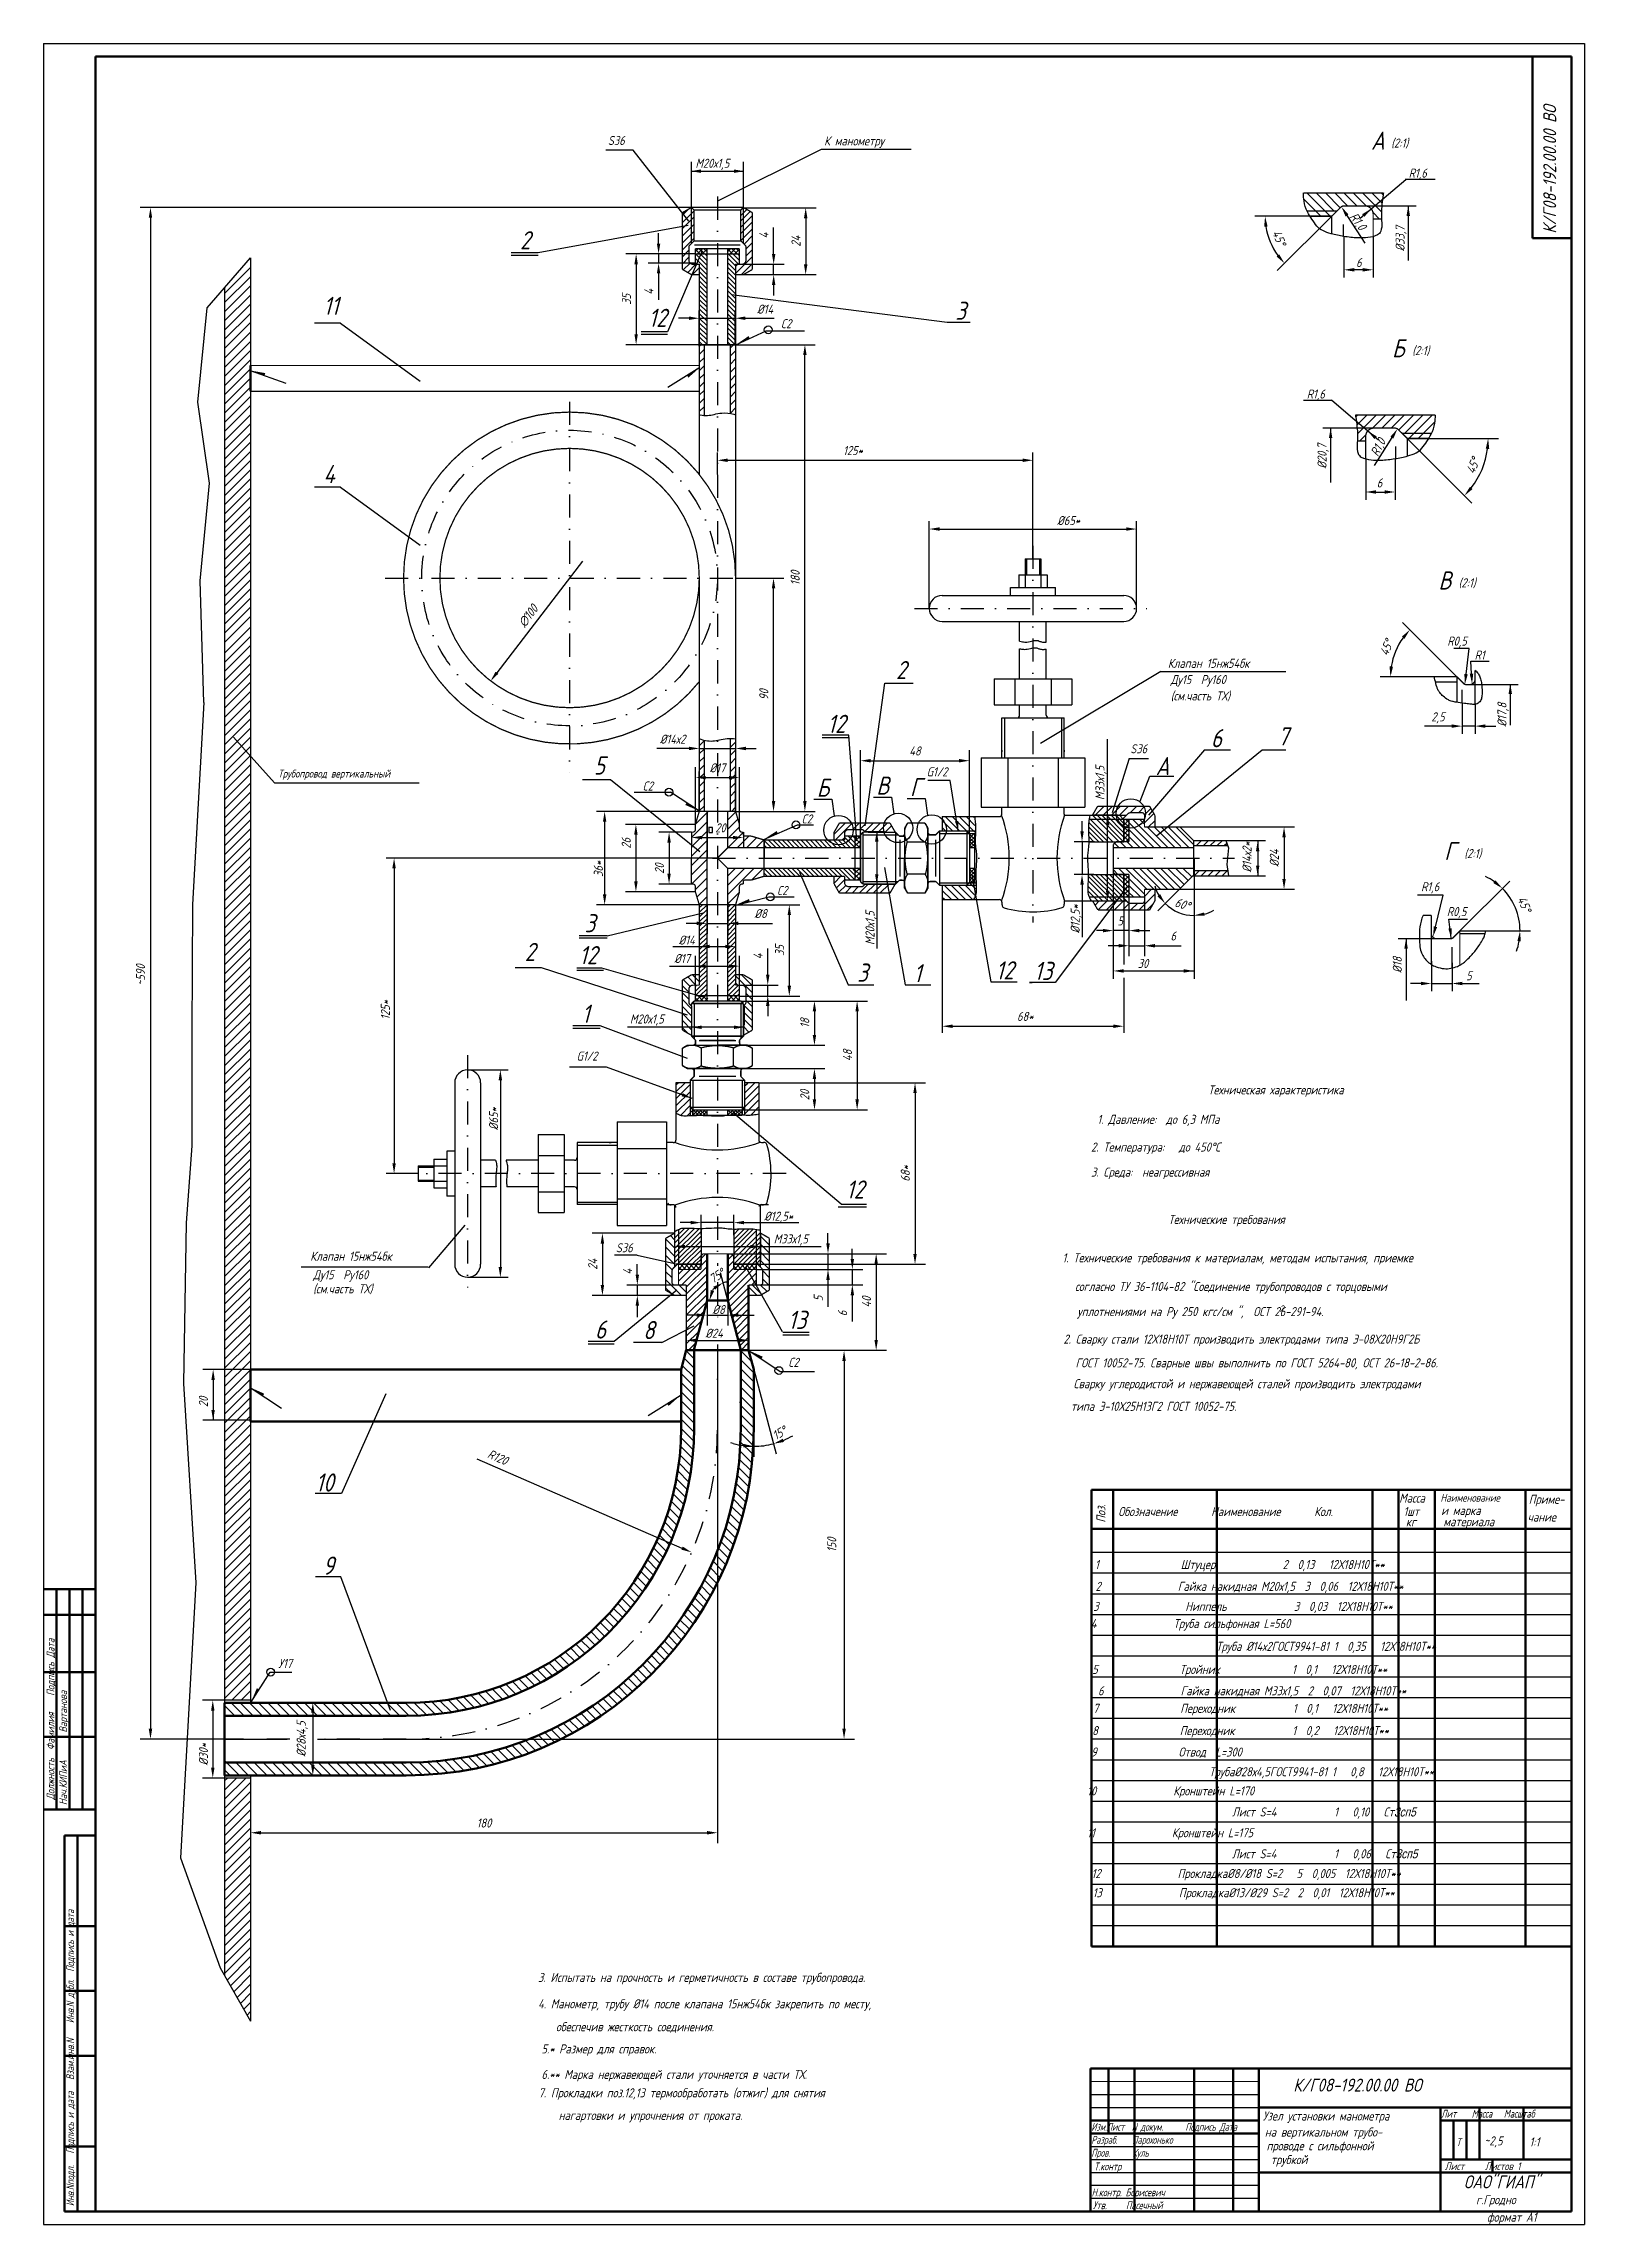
# Model space of a CAD drawing. Header units: inches. Extents: x 454 to 2014, y 121 to 978.
# Drawn here: x 1420 to 2014, y 137 to 978 of the extents above; entities that cross this region are included whole.
import ezdxf
from ezdxf.enums import TextEntityAlignment as Align

# ---------------------------------------------------------------- set-up
doc = ezdxf.new("R2010")
doc.units = ezdxf.units.IN
doc.header["$LTSCALE"] = 0.7
doc.header["$MEASUREMENT"] = 0
doc.linetypes.add('DASHDOT', pattern=[25.4, 12.7, -6.35, 0, -6.35])
doc.styles.add('ROMANC', font='romanc', dxfattribs={"width": 0.8, "oblique": 15, "height": 3.5})
doc.styles.get("Standard").update_dxf_attribs({"font": 'romand.shx', "width": 0.8, "oblique": 15, "height": 3.5})
doc.dimstyles.get("Standard").update_dxf_attribs({"dimtxt": 3.5, "dimasz": 4, "dimexe": 4, "dimexo": 0, "dimgap": 2, "dimtad": 1, "dimdec": 0, "dimdsep": 46, "dimtxsty": 'Standard', "dimcen": 0.09, "dimadec": 0, "dimazin": 0, "dimtfac": 1, "dimtdec": 0, "dimtmove": 0, "dimatfit": 3, "dimfxl": 0, "dimtolj": 1, "dimtzin": 0, "dimlwd": 25, "dimlwe": 25, "dimarcsym": 0})

msp = doc.modelspace()

# ---------------------------------------------------------------- texts
at = {"color": 0, "linetype": 'ByBlock', "style": 'ROMANC', "oblique": 15, "width": 0.8}
msp.add_text('%%C14', height=3.5, dxfattribs=at).set_placement((1697.78, 875.64), align=Align.MIDDLE_CENTER)
at = {"lineweight": 25, "oblique": 15, "width": 0.8}
for s, rotation, p in [('~590', 90, (1458.77, 614.65)), ('15°', 30.24869, (1701.96, 439.39)), ('Поз.', 90, (1829, 407.67))]:
    msp.add_text(s, height=3.5, rotation=rotation, dxfattribs=at).set_placement(p)
for s, p in [('Масса', (1942.24, 415.4)), ('1шт', (1943.9, 410.25)), ('и марка', (1958.43, 410.6)), ('Приме-', (1992.2, 414.92)), ('кг', (1944.82, 406.21)), ('материала', (1959.29, 406.3)), ('чание', (1991.81, 408.09)), ('~2,5', (1974.99, 167.51)), ('1:1', (1992.45, 167.09))]:
    msp.add_text(s, height=3.5, dxfattribs=at).set_placement(p)
at = {"lineweight": 35, "insert": (1997.78, 904.77), "char_height": 5, "width": 116.2188, "attachment_point": 1, "rotation": 90}
msp.add_mtext('К/Г08-192.00.00 ВО', dxfattribs=at)
at = {"lineweight": 25, "attachment_point": 1}
for s, insert, char_height, width in [('S36', (1637.17, 942.43), 3.5, 16.1094), ('К манометру', (1720.54, 942.27), 3.5, 44.6012), ('М20х1,5', (1670.92, 933.65), 3.5, 35.6639), ('(2:1)', (1939.15, 941.45), 3.5, 42.5298), ('R1,6', (1945.91, 929.85), 3.5, 34.7971), ('6', (1925.62, 895.35), 3.5, 13.6843), ('С2', (1703.93, 871.79), 3.5, 15.4142), ('(2:1)', (1947.26, 861.41), 3.5, 42.5298), ('R1,6', (1906.61, 844.66), 3.5, 34.7971), ('125*', (1727.85, 822.87), 3.5, 31.7275), ('6', (1933.62, 810.39), 3.5, 13.6843), ('%%C65*', (1810.42, 795.88), 3.5, 33.0967), ('(2:1)', (1965.15, 771.86), 3.5, 42.5298), ('R0,5', (1960.8, 749.38), 3.5, 31.9915), ('Клапан 15нж54бк', (1853.05, 740.81), 3.5, 49.9493), ('R1', (1971.33, 744.01), 3.5, 18.4796), ('Ду15  Ру160', (1854.17, 734.55), 3.5, 41.1648), ('(см.часть ТХ)', (1854.17, 728.25), 3.5, 43.7185), ('2,5', (1954.64, 720.18), 3.5, 23.4472), ('%%C14х2', (1657.24, 711.57), 3.5, 61.5881), ('S36', (1838.59, 707.85), 3.5, 16.1094), ('G1/2', (1760.05, 698.97), 3.5, 30.8241), ('Трубопровод вертикальный', (1510.01, 698.01), 3, 54.0555), ('С2', (1650.62, 693.5), 3.5, 17.1473), ('С2', (1711.92, 680.8), 3.5, 17.1473), ('(2:1)', (1967.35, 667.48), 3.5, 42.5298), ('С2', (1702.43, 653.2), 3.5, 17.1473), ('R1,6', (1950.68, 654.67), 3.5, 34.7971), ('R0,5', (1960.62, 645.07), 3.5, 31.9915), ('30', (1841.45, 625.06), 3.5, 15.6512), ('5', (1968.05, 620.32), 3.5, 28.9475), ('М20х1,5', (1645.66, 603.65), 3.5, 20.1178), ('68*', (1794.91, 604.65), 3.5, 41.5232), ('G1/2', (1625.09, 589.34), 3.5, 30.8241), ('Техническая характеристика', (1868.61, 576.32), 3.5, 128.6102), ('1. Давление:  до 6,3 МПа', (1825.86, 564.95), 3.5, 144.1261), ('2. Температура:   до 450%%DС', (1823.45, 554.26), 3.5, 116.5422), ('3. Среда:  неагрессивная', (1823.45, 544.61), 3.5, 121.0246), ('%%C12,5*', (1697.45, 527.6), 3.5, 31.7949), ('Технические требования', (1853.26, 526.35), 3.5, 102.7909), ('S36', (1640.25, 515.42), 3.5, 16.1094), ('М33х1,5', (1701.12, 518.84), 3.5, 33.4906), ('Клапан 15нж54бк', (1522.43, 512.16), 3.5, 49.9493), ('Ду15  Ру160', (1523.55, 505.01), 3.5, 41.1648), ('1. Технические требования к материалам, методам испытания, приемке ', (1812.42, 511.56), 3.5, 177.1895), ('(см.часть ТХ)', (1523.55, 499.6), 3.5, 43.7185), (' согласно ТУ 36-1104-82 "Соединение трубопроводов с торцовыми ', (1815.43, 500.49), 3.5, 228.4083), ('уплотнениями на Ру 250 кгс/см ",  ОСТ 26-291-94.', (1818.17, 490.81), 3.5, 203.9525), ('2', (1896.16, 491.47), 2.5, 7.6995), ('2. Сварку стали 12Х18Н10Т производить электродами типа Э-08Х20Н9Г2Б', (1812.81, 480.2), 3.5, 204.6061), ('С2', (1706.77, 471.24), 3.5, 34.1971), ('ГОСТ 10052-75. Сварные швы выполнить по ГОСТ 5264-80, ОСТ 26-18-2-86.', (1817.47, 471.05), 3.5, 208.7798), ('Сварку углеродистой и нержавеющей сталей производить электродами', (1816.69, 463), 3.5, 189.3937), ('типа Э-10Х25Н13Г2 ГОСТ 10052-75.', (1815.67, 454.28), 3.5, 180.155), ('Обозначение       Наименование       Кол. ', (1833.95, 413.7), 3.5, 173.1388), ('{\\H0.8571x;Наименование} ', (1958.15, 418.76), 3.5, 49.8633), ('  1                 Штуцер              2  0,13   12Х18Н10Т**', (1821.27, 393.27), 3.5, 183.2505), ('2                Гайка накидная М20х1,5  3  0,06  12Х18Н10Т**', (1825.18, 384.86), 3.5, 170.5545), ('  4                Труба сильфонная L=560 ', (1819.6, 370.49), 3.5, 173.0019), (' 3                  Ниппель              3  0,03  12Х18Н10Т**', (1822.45, 377.12), 3.5, 184.8513), ('  Труба %%C14х2ГОСТ9941-81 1  0,35   12Х18Н10Т**', (1867.95, 361.72), 3.5, 153.3318), ('У17', (1510.14, 355.12), 3.5, 15.1514), ('  5                 Тройник               1  0,1   12Х18Н10Т**', (1820.19, 352.82), 3.5, 178.0028), (' 7                 Переходник            1  0,1   12Х18Н10Т**', (1822.38, 337.8), 3.5, 167.9152), ('6                Гайка накидная М33х1,5  2  0,07  12Х18Н10Т**', (1826.15, 344.56), 3.5, 162.7479), (' 8                 Переходник            1  0,2   12Х18Н10Т**', (1822.02, 329.22), 3.5, 166.819), ('  9                 Отвод  L=300', (1819.77, 320.97), 3.5, 193.2673), ('   Труба%%C28х4,5ГОСТ9941-81 1   0,8   12Х18Н10Т**', (1863.41, 313.36), 3.5, 133.3019), ('   10                Кронштейн L=170', (1816.41, 305.96), 3.5, 185.568), ('Лист S=4            1   0,10   Ст{\\fArial|b0|i0|c0|p34;3\\fArial|b0|i0|c204|p34;сп5}', (1877.78, 297.85), 3.5, 120.9845), ('   11                Кронштейн L=175', (1816.41, 289.82), 3.5, 185.568), ('Лист S=4            1   0,06   Ст{\\fArial|b0|i0|c0|p34;3\\fArial|b0|i0|c204|p34;сп5}', (1877.78, 281.71), 3.5, 120.9845), (' 12                Прокладка%%C8/%%C18 S=2   5  0,005  12Х18Н10Т**', (1821.8, 274.12), 3.5, 178.7236), (' 13                Прокладка%%C13/%%C29 S=2  2  0,01  12Х18Н10Т**', (1822.23, 266.71), 3.5, 166.9396), ('3. Испытать на прочность и герметичность в составе трубопровода.', (1610.26, 234.04), 3.5, 200.573), ('4. Манометр, трубу %%C14 после клапана 15нж54бк закрепить по месту,', (1610.26, 223.87), 3.5, 212.0625), ('обеспечив жесткость соединения.', (1617.15, 215.01), 3.5, 178.2507), ('5.* Размер для справок.', (1611.57, 206.48), 3.5, 182.1899), ('6.** Марка нержавеющей стали уточняется в части ТХ.', (1611.57, 196.63), 3.5, 199.2599), (' 7. Прокладки поз.12,13 термообработать (отжиг) для снятия ', (1608.58, 189.54), 3.5, 184.8861), ('  нагартовки и упрочнения от проката.', (1614.48, 180.83), 3.5, 179.2446), ('{\\W0.7;Лит    Масса   Масштаб}', (1958.4, 181.23), 3, 48.3624), ('{\\W0.6; Изм.Лист  N докум.      Подпись Дата\\P Разраб.    Парохонько\\P Пров.      Куль}', (1822.12, 176.17), 3, 75.9719), ('Т', (1964.24, 170.25), 3, 4.7355), ('{\\W0.7;Т.контр}', (1824.63, 160.91), 3, 65.7648), ('Лист     Листов 1', (1959.81, 160.99), 3, 49.4707), ('{\\W0.7; Н.контр. Борисевич}', (1822.18, 150.9), 3, 40.546), ('{\\W0.7;Утв.     Пасечный}', (1824.12, 145.91), 3, 39.2217), ('г.Гродно', (1971.89, 148.3), 3.5, 35.0627), ('формат А1', (1976.11, 141.58), 3.5, 32.7454)]:
    msp.add_mtext(s, dxfattribs=dict(at, insert=insert, char_height=char_height, width=width))
at = {"lineweight": 35, "attachment_point": 1}
for s, insert, char_height, width in [('А', (1931.4, 944.12), 7, 25.8231), ('2', (1603.32, 905.72), 7, 22.0856), ('11', (1527.51, 880.42), 7, 22.0856), ('12', (1652.87, 875.8), 7, 25.8231), ('3', (1771.11, 878.52), 7, 22.0856), ('Б', (1939.5, 864.08), 7, 25.8231), ('4', (1527.51, 815.55), 7, 22.0856), ('В', (1957.4, 774.53), 7, 25.8231), ('2', (1748.25, 739.96), 7, 25.8231), ('12', (1721.85, 719.23), 7, 25.8231), ('6', (1869.65, 713.69), 7, 25.8231), ('7', (1895.48, 714.37), 7, 25.8231), ('5', (1631.77, 703.16), 7, 25.8231), ('А', (1848.37, 702.94), 7, 25.8231), ('Б', (1717.69, 694.59), 7, 25.8231), ('В', (1740.68, 695.4), 7, 25.8231), ('Г', (1753.65, 694.86), 7, 25.8231), ('Г', (1959.6, 670.15), 7, 25.8231), ('3', (1628.2, 642.35), 7, 25.8231), ('2', (1605.15, 631.27), 7, 25.8231), ('12', (1626.14, 630.03), 7, 25.8231), ('3', (1733.3, 623.28), 7, 25.8231), ('1', (1755.08, 623.07), 7, 25.8231), ('12', (1786.73, 624.16), 7, 25.8231), ('13', (1801.53, 623.95), 7, 25.8231), ('1', (1627.15, 607.42), 7, 25.8231), ('12', (1729.02, 539.65), 7, 25.8231), ('13', (1706.69, 489.37), 7, 25.8231), ('6', (1632.21, 485.65), 7, 25.8231), ('8', (1650.78, 485.44), 7, 25.8231), ('10', (1524.51, 426.65), 7, 25.8231), ('9', (1527.3, 394.59), 7, 25.8231), ('К/Г08-192.00.00 ВО', (1901.42, 193.27), 5, 116.2188), ('Узел установки манометра', (1889.7, 180.6), 3.5, 67.1383), ('на вертикальном трубо-', (1890.46, 174.41), 3.5, 67.3555), ('проводе с сильфонной ', (1891.11, 169.09), 3.5, 62.2496), ('трубкой', (1892.74, 163.77), 3.5, 58.23), ('ОАО"ГИАП"', (1967.19, 155.94), 5, 36.171)]:
    msp.add_mtext(s, dxfattribs=dict(at, insert=insert, char_height=char_height, width=width))
at = {"lineweight": 25, "attachment_point": 1}
for s, insert, char_height, width, rotation in [('R1,0', (1925.73, 913.33), 3.5, 15.6747, 306.88261), ('%%C33,7', (1940.84, 897.97), 3.5, 37.6969, 90), ('%%C20,7', (1910.75, 814.11), 3.5, 50.5136, 90), ('R1,0', (1930.97, 820.15), 3.5, 15.6747, 62.64339), ('%%C17,8', (1980.13, 714.59), 3.5, 50.5136, 90), ('М33х1,5', (1825.12, 686.31), 3.5, 33.3774, 90), ('%%C14х2*', (1881.82, 658.43), 3.5, 24.6578, 90), ('36*', (1631.75, 656.68), 3.5, 21.3679, 90), ('60%%D', (1856.46, 648.71), 3.5, 16.8798, 342.90456), ('М20х1,5', (1736.47, 630.41), 3.5, 34.3225, 90), ('%%C12,5*', (1815.59, 634.93), 3.5, 24.6578, 90), ('%%C18', (1939.78, 619.64), 3.5, 37.9936, 90), ('125*', (1549.64, 601.61), 3.5, 47.1398, 90), ('%%C65*', (1591.36, 559.04), 3.5, 33.0967, 90), ('Должность  Фамилия    Подпись Дата', (1420.84, 300.72), 3, 85.2134, 90), ('Вартанова', (1425.67, 326.71), 3, 62.2383, 90), ('Нач.КИПиА', (1425.67, 298.74), 3, 66.6475, 90), ('{\\W0.7; Инв.Nподл.   Подпись и дата   Взам.инв.N    Инв.N дубл.  Подпись и дата}', (1428.41, 142.59), 3, 144.2887, 90)]:
    msp.add_mtext(s, dxfattribs=dict(at, insert=insert, char_height=char_height, width=width, rotation=rotation))
at = {"lineweight": 25, "char_height": 3.5, "attachment_point": 5}
for s, insert, rotation in [('\\A1;∅100', (1606.48, 757.34), 52.52201), ('\\A1;26', (1644.23, 669.66), 90), ('\\A1;20', (1657.02, 659.87), 90), ('\\A1;4', (1695.06, 626.04), 90), ('\\A1;20', (1713.07, 572.58), 90), ('\\A1;4', (1644.78, 504.45), 90), ('\\A1;75°', (1679.17, 502.81), 32.67388), ('20', (1481.24, 454.22), 90), ('\\A1;150', (1723.48, 399.1), 90), ('\\A1;%%C30*', (1481.25, 318.32), 90)]:
    msp.add_mtext(s, dxfattribs=dict(at, insert=insert, rotation=rotation))
for s, insert in [('\\A1;20', (1680.57, 675.62)), ('5', (1834.7, 639.74)), ('\\A1;%%C14', (1667.57, 632.33)), ('\\A1;%%C17', (1665.79, 625.22)), ('\\A1;%%C8', (1679.86, 489.84)), ('\\A1;%%C24', (1678.12, 480.7))]:
    msp.add_mtext(s, dxfattribs=dict(at, insert=insert))

# ---------------------------------------------------------------- blocks, each defined once
blk = doc.blocks.new('*D9')
at = {"color": 0, "lineweight": 25}
for p, q in [((1686.41, 861.95), (1717.13, 861.95)), ((1713.13, 685.95), (1713.13, 857.95)), ((1686.41, 681.95), (1717.13, 681.95))]:
    blk.add_line(p, q, dxfattribs=at)
for points in [[(1712.47, 857.95), (1713.8, 857.95), (1713.13, 861.95)], [(1712.47, 685.95), (1713.8, 685.95), (1713.13, 681.95)]]:
    blk.add_solid(points, dxfattribs=at)
at = {"layer": 'DEFPOINTS', "color": 0, "lineweight": 25}
for p in [(1686.41, 861.95), (1713.13, 861.95), (1686.41, 681.95)]:
    blk.add_point(p, dxfattribs=at)
at = {"color": 0, "insert": (1709.38, 771.95), "char_height": 3.5, "attachment_point": 5, "rotation": 90}
blk.add_mtext('\\A1;180', dxfattribs=at)
blk = doc.blocks.new('*X8')
at = {"color": 0}
for p, q in [((1677.82, 643.29), (1678.3, 643.77)), ((1677.82, 641.5), (1679.82, 643.5)), ((1679.82, 640.68), (1677.82, 642.68)), ((1677.82, 639.7), (1679.82, 641.7)), ((1679.82, 638.88), (1677.82, 640.88)), ((1677.82, 637.91), (1679.82, 639.91)), ((1679.82, 642.48), (1678.52, 643.77)), ((1679.82, 637.09), (1677.82, 639.09)), ((1677.82, 636.11), (1679.82, 638.11)), ((1679.82, 635.29), (1677.82, 637.29)), ((1678.24, 635.07), (1677.82, 635.49)), ((1678.58, 635.07), (1679.82, 636.31)), ((1677.82, 621.74), (1678.55, 622.47)), ((1679.82, 620.92), (1678.27, 622.47)), ((1677.82, 619.94), (1679.82, 621.94)), ((1679.82, 619.13), (1677.82, 621.13)), ((1677.82, 618.15), (1679.82, 620.15)), ((1679.82, 617.33), (1677.82, 619.33)), ((1677.82, 616.35), (1679.82, 618.35)), ((1679.82, 615.53), (1677.82, 617.53)), ((1677.82, 614.56), (1679.82, 616.56)), ((1679.79, 613.77), (1677.82, 615.74)), ((1677.99, 613.77), (1677.82, 613.94)), ((1678.83, 613.77), (1679.82, 614.76))]:
    blk.add_line(p, q, dxfattribs=at)
blk = doc.blocks.new('*X4')
at = {"color": 0}
for p, q in [((659.41, 734.85), (661.46, 736.89)), ((659.41, 736.65), (659.66, 736.89)), ((661.53, 734), (659.41, 736.12)), ((659.41, 733.05), (661.53, 735.17)), ((661.35, 732.39), (659.41, 734.32)), ((659.55, 732.39), (659.41, 732.52)), ((661.53, 735.79), (660.44, 736.89)), ((660.55, 732.39), (661.53, 733.38))]:
    blk.add_line(p, q, dxfattribs=at)
blk = doc.blocks.new('*D10')
at = {"color": 0, "lineweight": 25}
for p, q in [((1686.41, 771.95), (1705.04, 771.95)), ((1701.04, 685.95), (1701.04, 767.95)), ((1686.41, 681.95), (1705.04, 681.95))]:
    blk.add_line(p, q, dxfattribs=at)
for points in [[(1700.38, 767.95), (1701.71, 767.95), (1701.04, 771.95)], [(1700.38, 685.95), (1701.71, 685.95), (1701.04, 681.95)]]:
    blk.add_solid(points, dxfattribs=at)
at = {"layer": 'DEFPOINTS', "color": 0, "lineweight": 25}
for p in [(1686.41, 771.95), (1701.04, 771.95), (1686.41, 681.95)]:
    blk.add_point(p, dxfattribs=at)
at = {"color": 0, "insert": (1697.29, 726.95), "char_height": 3.5, "attachment_point": 5, "rotation": 90}
blk.add_mtext('\\A1;90', dxfattribs=at)
blk = doc.blocks.new('*X6')
at = {"color": 0}
for p, q in [((599.41, 718.85), (601.41, 720.85)), ((599.41, 715.71), (601.41, 717.71)), ((611.41, 721.42), (611.64, 721.64)), ((611.41, 718.28), (613.41, 720.28)), ((611.41, 715.14), (613.41, 717.14)), ((599.41, 712.57), (601.41, 714.57)), ((599.41, 709.42), (601.41, 711.42)), ((599.41, 706.28), (601.41, 708.28)), ((611.41, 711.99), (613.41, 713.99)), ((611.41, 708.85), (613.41, 710.85)), ((611.41, 705.71), (613.41, 707.71)), ((599.41, 703.14), (601.41, 705.14)), ((599.41, 699.99), (601.41, 701.99)), ((599.41, 696.85), (601.41, 698.85)), ((611.41, 702.56), (613.41, 704.56)), ((611.41, 699.42), (613.41, 701.42)), ((611.41, 696.28), (613.41, 698.28)), ((599.41, 693.71), (601.41, 695.71)), ((611.79, 693.51), (613.41, 695.14))]:
    blk.add_line(p, q, dxfattribs=at)
blk = doc.blocks.new('*X5')
at = {"color": 0}
for p, q in [((599.41, 872.86), (600.06, 873.51)), ((599.41, 869.72), (601.41, 871.72)), ((599.41, 866.58), (601.41, 868.58)), ((611.41, 872.29), (612.63, 873.51)), ((611.41, 869.15), (613.41, 871.15)), ((611.41, 866.01), (613.41, 868.01)), ((599.41, 863.43), (601.41, 865.43)), ((599.41, 860.29), (601.41, 862.29)), ((599.41, 857.15), (601.41, 859.15)), ((611.41, 862.86), (613.41, 864.86)), ((611.41, 859.72), (613.41, 861.72)), ((611.41, 856.58), (613.41, 858.58)), ((599.41, 854.01), (601.41, 856.01)), ((599.41, 850.86), (601.41, 852.86)), ((599.41, 847.72), (601.41, 849.72)), ((611.41, 853.43), (613.41, 855.43)), ((611.41, 850.29), (613.41, 852.29)), ((601.06, 846.22), (601.41, 846.58)), ((611.41, 847.15), (613.41, 849.15))]:
    blk.add_line(p, q, dxfattribs=at)
blk = doc.blocks.new('*X7')
at = {"color": 0}
for p, q in [((317.53, 996.44), (318.56, 997.46)), ((319.25, 995.46), (317.53, 997.18)), ((318.35, 995.46), (320.35, 997.46)), ((321.04, 995.46), (319.04, 997.46)), ((320.15, 995.46), (322.03, 997.35)), ((322.03, 996.27), (320.84, 997.46)), ((321.94, 995.46), (322.03, 995.55)), ((330.03, 996.37), (331.13, 997.46)), ((331.82, 995.46), (330.03, 997.25)), ((330.92, 995.46), (332.92, 997.46)), ((333.61, 995.46), (331.61, 997.46)), ((332.72, 995.46), (334.53, 997.27)), ((334.53, 996.34), (333.41, 997.46)), ((334.52, 995.46), (334.53, 995.48))]:
    blk.add_line(p, q, dxfattribs=at)
blk = doc.blocks.new('*D31')
at = {"color": 0, "lineweight": 25}
blk.add_line((1586.63, 432.32), (1665.75, 397.85), dxfattribs=at)
blk.add_solid([(1666.02, 398.46), (1665.48, 397.24), (1669.42, 396.25)], dxfattribs=at)
at = {"layer": 'DEFPOINTS', "color": 0, "lineweight": 25}
for p in [(1559.41, 444.18), (1669.42, 396.25)]:
    blk.add_point(p, dxfattribs=at)
at = {"color": 0, "lineweight": 25, "insert": (1594.71, 432.89), "char_height": 3.5, "attachment_point": 5, "rotation": 336.45658}
blk.add_mtext('\\A1;R120', dxfattribs=at)
blk = doc.blocks.new('*D11')
at = {"color": 0, "lineweight": 25}
for p, q in [((1679.41, 474.18), (1679.41, 284.08)), ((1499.41, 309.18), (1499.41, 284.08)), ((1503.41, 288.08), (1675.41, 288.08))]:
    blk.add_line(p, q, dxfattribs=at)
for points in [[(1503.41, 288.75), (1503.41, 287.41), (1499.41, 288.08)], [(1675.41, 288.75), (1675.41, 287.41), (1679.41, 288.08)]]:
    blk.add_solid(points, dxfattribs=at)
at = {"layer": 'DEFPOINTS', "color": 0, "lineweight": 25}
for p in [(1679.41, 474.18), (1499.41, 309.18), (1679.41, 288.08)]:
    blk.add_point(p, dxfattribs=at)
at = {"color": 0, "lineweight": 25, "insert": (1589.41, 291.83), "char_height": 3.5, "attachment_point": 5}
blk.add_mtext('\\A1;180', dxfattribs=at)
blk = doc.blocks.new('*D12')
at = {"color": 0, "lineweight": 25}
for p, q in [((1499.57, 338.34), (1527.42, 338.34)), ((1523.42, 334.34), (1523.42, 314.18)), ((1499.41, 310.18), (1527.42, 310.18))]:
    blk.add_line(p, q, dxfattribs=at)
for points in [[(1522.76, 334.34), (1524.09, 334.34), (1523.42, 338.34)], [(1522.76, 314.18), (1524.09, 314.18), (1523.42, 310.18)]]:
    blk.add_solid(points, dxfattribs=at)
at = {"layer": 'DEFPOINTS', "color": 0, "lineweight": 25}
for p in [(1499.57, 338.34), (1499.41, 310.18), (1523.42, 310.18)]:
    blk.add_point(p, dxfattribs=at)
at = {"color": 0, "lineweight": 25, "insert": (1519.34, 324.26), "char_height": 3.5, "attachment_point": 5, "rotation": 90}
blk.add_mtext('\\A1;%%C28х4,5', dxfattribs=at)
blk = doc.blocks.new('*D13')
at = {"color": 0, "lineweight": 25}
for p, q in [((1662.91, 519.3), (1631.07, 519.3)), ((1635.07, 515.3), (1635.07, 499.3)), ((1667.41, 495.3), (1631.07, 495.3))]:
    blk.add_line(p, q, dxfattribs=at)
for points in [[(1634.41, 515.3), (1635.74, 515.3), (1635.07, 519.3)], [(1634.41, 499.3), (1635.74, 499.3), (1635.07, 495.3)]]:
    blk.add_solid(points, dxfattribs=at)
at = {"layer": 'DEFPOINTS', "color": 0, "lineweight": 25}
for p in [(1662.91, 519.3), (1635.07, 495.3), (1667.41, 495.3)]:
    blk.add_point(p, dxfattribs=at)
at = {"color": 0, "lineweight": 25, "insert": (1631.32, 507.3), "char_height": 3.5, "attachment_point": 5, "rotation": 90}
blk.add_mtext('\\A1;24', dxfattribs=at)
blk = doc.blocks.new('*D14')
at = {"color": 0, "lineweight": 25}
for p, q in [((1722.04, 515.34), (1722.04, 519.34)), ((1683.41, 511.34), (1726.04, 511.34)), ((1694.41, 505.3), (1726.04, 505.3)), ((1722.04, 511.34), (1722.04, 505.3)), ((1722.04, 501.3), (1722.04, 490.94))]:
    blk.add_line(p, q, dxfattribs=at)
for points in [[(1721.38, 515.34), (1722.71, 515.34), (1722.04, 511.34)], [(1721.38, 501.3), (1722.71, 501.3), (1722.04, 505.3)]]:
    blk.add_solid(points, dxfattribs=at)
at = {"layer": 'DEFPOINTS', "color": 0, "lineweight": 25}
for p in [(1683.41, 511.34), (1694.41, 505.3), (1722.04, 505.3)]:
    blk.add_point(p, dxfattribs=at)
at = {"color": 0, "lineweight": 25, "insert": (1718.29, 494.12), "char_height": 3.5, "attachment_point": 5, "rotation": 90}
blk.add_mtext('\\A1;5', dxfattribs=at)
blk = doc.blocks.new('*D15')
at = {"color": 0, "lineweight": 25}
for p, q in [((1731.42, 509.3), (1731.42, 513.3)), ((1694.41, 505.3), (1735.42, 505.3)), ((1731.42, 505.3), (1731.42, 499.39)), ((1694.24, 499.39), (1735.42, 499.39)), ((1731.42, 495.39), (1731.42, 485.26))]:
    blk.add_line(p, q, dxfattribs=at)
for points in [[(1730.76, 509.3), (1732.09, 509.3), (1731.42, 505.3)], [(1730.76, 495.39), (1732.09, 495.39), (1731.42, 499.39)]]:
    blk.add_solid(points, dxfattribs=at)
at = {"layer": 'DEFPOINTS', "color": 0, "lineweight": 25}
for p in [(1694.41, 505.3), (1694.24, 499.39), (1731.42, 499.39)]:
    blk.add_point(p, dxfattribs=at)
at = {"color": 0, "lineweight": 25, "insert": (1727.67, 488.32), "char_height": 3.5, "attachment_point": 5, "rotation": 90}
blk.add_mtext('\\A1;6', dxfattribs=at)
blk = doc.blocks.new('*D16')
at = {"color": 0, "lineweight": 25}
for p, q in [((1695.41, 577.3), (1759.59, 577.3)), ((1755.59, 573.3), (1755.59, 511.3)), ((1693.93, 507.3), (1759.59, 507.3))]:
    blk.add_line(p, q, dxfattribs=at)
for points in [[(1754.93, 573.3), (1756.26, 573.3), (1755.59, 577.3)], [(1754.93, 511.3), (1756.26, 511.3), (1755.59, 507.3)]]:
    blk.add_solid(points, dxfattribs=at)
at = {"layer": 'DEFPOINTS', "color": 0, "lineweight": 25}
for p in [(1695.41, 577.3), (1693.93, 507.3), (1755.59, 507.3)]:
    blk.add_point(p, dxfattribs=at)
at = {"color": 0, "lineweight": 25, "insert": (1751.84, 542.3), "char_height": 3.5, "attachment_point": 5, "rotation": 90}
blk.add_mtext('\\A1;68*', dxfattribs=at)
blk = doc.blocks.new('*D17')
at = {"color": 0, "lineweight": 25}
for p, q in [((1683.41, 511.34), (1744.61, 511.34)), ((1740.61, 507.34), (1740.61, 478.16)), ((1691.6, 474.16), (1744.61, 474.16))]:
    blk.add_line(p, q, dxfattribs=at)
for points in [[(1739.94, 507.34), (1741.28, 507.34), (1740.61, 511.34)], [(1739.94, 478.16), (1741.28, 478.16), (1740.61, 474.16)]]:
    blk.add_solid(points, dxfattribs=at)
at = {"layer": 'DEFPOINTS', "color": 0, "lineweight": 25}
for p in [(1683.41, 511.34), (1691.6, 474.16), (1740.61, 474.16)]:
    blk.add_point(p, dxfattribs=at)
at = {"color": 0, "lineweight": 25, "insert": (1736.86, 492.75), "char_height": 3.5, "attachment_point": 5, "rotation": 90}
blk.add_mtext('\\A1;40', dxfattribs=at)
blk = doc.blocks.new('*D18')
at = {"color": 0, "lineweight": 25}
for p, q in [((1688.43, 608.83), (1737.27, 608.83)), ((1733.27, 604.83), (1733.27, 570.87)), ((1688.92, 566.87), (1737.27, 566.87))]:
    blk.add_line(p, q, dxfattribs=at)
for points in [[(1732.61, 604.83), (1733.94, 604.83), (1733.27, 608.83)], [(1732.61, 570.87), (1733.94, 570.87), (1733.27, 566.87)]]:
    blk.add_solid(points, dxfattribs=at)
at = {"layer": 'DEFPOINTS', "color": 0, "lineweight": 25}
for p in [(1688.43, 608.83), (1688.92, 566.87), (1733.27, 566.87)]:
    blk.add_point(p, dxfattribs=at)
at = {"color": 0, "lineweight": 25, "insert": (1729.52, 587.85), "char_height": 3.5, "attachment_point": 5, "rotation": 90}
blk.add_mtext('\\A1;48', dxfattribs=at)
blk = doc.blocks.new('*D19')
at = {"color": 0, "lineweight": 25}
for p, q in [((1688.43, 608.83), (1720.82, 608.83)), ((1716.82, 604.83), (1716.82, 595.77)), ((1688.91, 591.77), (1720.82, 591.77))]:
    blk.add_line(p, q, dxfattribs=at)
for points in [[(1716.15, 604.83), (1717.48, 604.83), (1716.82, 608.83)], [(1716.15, 595.77), (1717.48, 595.77), (1716.82, 591.77)]]:
    blk.add_solid(points, dxfattribs=at)
at = {"layer": 'DEFPOINTS', "color": 0, "lineweight": 25}
for p in [(1688.43, 608.83), (1688.91, 591.77), (1716.82, 591.77)]:
    blk.add_point(p, dxfattribs=at)
at = {"color": 0, "lineweight": 25, "insert": (1713.07, 600.3), "char_height": 3.5, "attachment_point": 5, "rotation": 90}
blk.add_mtext('\\A1;18', dxfattribs=at)
blk = doc.blocks.new('*D20')
at = {"color": 0, "lineweight": 25}
for p, q in [((1686.41, 645.95), (1711.12, 645.95)), ((1707.12, 641.95), (1707.12, 614.7)), ((1687.91, 610.7), (1711.12, 610.7))]:
    blk.add_line(p, q, dxfattribs=at)
for points in [[(1706.45, 641.95), (1707.79, 641.95), (1707.12, 645.95)], [(1706.45, 614.7), (1707.79, 614.7), (1707.12, 610.7)]]:
    blk.add_solid(points, dxfattribs=at)
at = {"layer": 'DEFPOINTS', "color": 0, "lineweight": 25}
for p in [(1686.41, 645.95), (1687.91, 610.7), (1707.12, 610.7)]:
    blk.add_point(p, dxfattribs=at)
at = {"color": 0, "lineweight": 25, "insert": (1703.37, 628.33), "char_height": 3.5, "attachment_point": 5, "rotation": 90}
blk.add_mtext('\\A1;35', dxfattribs=at)
blk = doc.blocks.new('*D21')
at = {"color": 0, "lineweight": 25}
for p, q in [((1675.41, 645.95), (1675.41, 634.79)), ((1683.47, 645.76), (1683.47, 634.79)), ((1671.41, 638.79), (1667.41, 638.79)), ((1675.41, 638.79), (1683.47, 638.79)), ((1687.47, 638.79), (1700.67, 638.79))]:
    blk.add_line(p, q, dxfattribs=at)
for points in [[(1671.41, 639.46), (1671.41, 638.12), (1675.41, 638.79)], [(1687.47, 639.46), (1687.47, 638.12), (1683.47, 638.79)]]:
    blk.add_solid(points, dxfattribs=at)
at = {"layer": 'DEFPOINTS', "color": 0, "lineweight": 25}
for p in [(1675.41, 645.95), (1683.47, 645.76), (1683.47, 638.79)]:
    blk.add_point(p, dxfattribs=at)
at = {"color": 0, "lineweight": 25, "insert": (1696.07, 642.54), "char_height": 3.5, "attachment_point": 5}
blk.add_mtext('\\A1;%%C8', dxfattribs=at)
blk = doc.blocks.new('*D22')
at = {"color": 0, "lineweight": 25}
for p, q in [((1670.91, 676.95), (1670.91, 699)), ((1687.91, 676.01), (1687.91, 699)), ((1674.91, 695), (1683.91, 695))]:
    blk.add_line(p, q, dxfattribs=at)
for points in [[(1674.91, 695.67), (1674.91, 694.33), (1670.91, 695)], [(1683.91, 695.67), (1683.91, 694.33), (1687.91, 695)]]:
    blk.add_solid(points, dxfattribs=at)
at = {"layer": 'DEFPOINTS', "color": 0, "lineweight": 25}
for p in [(1687.91, 695), (1670.91, 676.95), (1687.91, 676.01)]:
    blk.add_point(p, dxfattribs=at)
at = {"color": 0, "lineweight": 25, "insert": (1679.41, 698.75), "char_height": 3.5, "attachment_point": 5}
blk.add_mtext('\\A1;%%C17', dxfattribs=at)
blk = doc.blocks.new('*D23')
at = {"color": 0, "lineweight": 25}
for p, q in [((1734.52, 672.97), (1734.52, 705.51)), ((1738.52, 701.51), (1772.59, 701.51)), ((1776.59, 673.4), (1776.59, 705.51))]:
    blk.add_line(p, q, dxfattribs=at)
for points in [[(1738.52, 702.18), (1738.52, 700.84), (1734.52, 701.51)], [(1772.59, 702.18), (1772.59, 700.84), (1776.59, 701.51)]]:
    blk.add_solid(points, dxfattribs=at)
at = {"layer": 'DEFPOINTS', "color": 0, "lineweight": 25}
for p in [(1776.59, 701.51), (1734.52, 672.97), (1776.59, 673.4)]:
    blk.add_point(p, dxfattribs=at)
at = {"color": 0, "lineweight": 25, "insert": (1755.56, 705.26), "char_height": 3.5, "attachment_point": 5}
blk.add_mtext('\\A1;48', dxfattribs=at)
blk = doc.blocks.new('*D24')
at = {"color": 0, "lineweight": 25}
for p, q in [((1689.65, 914.73), (1717.44, 914.73)), ((1713.44, 910.73), (1713.44, 892.95)), ((1689.41, 888.95), (1717.44, 888.95))]:
    blk.add_line(p, q, dxfattribs=at)
for points in [[(1712.77, 910.73), (1714.11, 910.73), (1713.44, 914.73)], [(1712.77, 892.95), (1714.11, 892.95), (1713.44, 888.95)]]:
    blk.add_solid(points, dxfattribs=at)
at = {"layer": 'DEFPOINTS', "color": 0, "lineweight": 25}
for p in [(1689.65, 914.73), (1689.41, 888.95), (1713.44, 888.95)]:
    blk.add_point(p, dxfattribs=at)
at = {"color": 0, "lineweight": 25, "insert": (1709.69, 901.84), "char_height": 3.5, "attachment_point": 5, "rotation": 90}
blk.add_mtext('\\A1;24', dxfattribs=at)
blk = doc.blocks.new('*D25')
at = {"color": 0, "lineweight": 25}
for p, q in [((1670.91, 896.95), (1644.07, 896.95)), ((1648.07, 892.95), (1648.07, 865.95)), ((1672.41, 861.95), (1644.07, 861.95))]:
    blk.add_line(p, q, dxfattribs=at)
for points in [[(1647.41, 892.95), (1648.74, 892.95), (1648.07, 896.95)], [(1647.41, 865.95), (1648.74, 865.95), (1648.07, 861.95)]]:
    blk.add_solid(points, dxfattribs=at)
at = {"layer": 'DEFPOINTS', "color": 0, "lineweight": 25}
for p in [(1670.91, 896.95), (1648.07, 861.95), (1672.41, 861.95)]:
    blk.add_point(p, dxfattribs=at)
at = {"color": 0, "lineweight": 25, "insert": (1644.32, 879.45), "char_height": 3.5, "attachment_point": 5, "rotation": 90}
blk.add_mtext('\\A1;35', dxfattribs=at)
blk = doc.blocks.new('*D26')
at = {"color": 0, "lineweight": 25}
for p, q in [((1857.76, 675.95), (1901.86, 675.95)), ((1897.86, 671.95), (1897.86, 655.95)), ((1857.55, 651.95), (1901.86, 651.95))]:
    blk.add_line(p, q, dxfattribs=at)
for points in [[(1897.2, 671.95), (1898.53, 671.95), (1897.86, 675.95)], [(1897.2, 655.95), (1898.53, 655.95), (1897.86, 651.95)]]:
    blk.add_solid(points, dxfattribs=at)
at = {"layer": 'DEFPOINTS', "color": 0, "lineweight": 25}
for p in [(1857.76, 675.95), (1857.55, 651.95), (1897.86, 651.95)]:
    blk.add_point(p, dxfattribs=at)
at = {"color": 0, "lineweight": 25, "insert": (1894.11, 663.95), "char_height": 3.5, "attachment_point": 5, "rotation": 90}
blk.add_mtext('\\A1;%%C24', dxfattribs=at)
blk = doc.blocks.new('*D27')
at = {"color": 0, "lineweight": 25}
for p, q in [((1838.06, 648.95), (1838.06, 626.15)), ((1844.06, 648.95), (1844.06, 626.15)), ((1834.06, 630.15), (1830.06, 630.15)), ((1838.06, 630.15), (1844.06, 630.15)), ((1848.06, 630.15), (1858.2, 630.15))]:
    blk.add_line(p, q, dxfattribs=at)
for points in [[(1834.06, 630.82), (1834.06, 629.49), (1838.06, 630.15)], [(1848.06, 630.82), (1848.06, 629.49), (1844.06, 630.15)]]:
    blk.add_solid(points, dxfattribs=at)
at = {"layer": 'DEFPOINTS', "color": 0, "lineweight": 25}
for p in [(1838.06, 648.95), (1844.06, 648.95), (1844.06, 630.15)]:
    blk.add_point(p, dxfattribs=at)
at = {"color": 0, "lineweight": 25, "insert": (1855.13, 633.9), "char_height": 3.5, "attachment_point": 5}
blk.add_mtext('\\A1;6', dxfattribs=at)
blk = doc.blocks.new('*D29')
at = {"color": 0, "lineweight": 25}
for p, q in [((1701.09, 896.95), (1701.09, 907.13)), ((1686.41, 892.95), (1705.09, 892.95)), ((1701.09, 888.95), (1701.09, 892.95)), ((1686.41, 888.95), (1705.09, 888.95)), ((1701.09, 884.95), (1701.09, 880.95))]:
    blk.add_line(p, q, dxfattribs=at)
for points in [[(1700.42, 896.95), (1701.76, 896.95), (1701.09, 892.95)], [(1700.42, 884.95), (1701.76, 884.95), (1701.09, 888.95)]]:
    blk.add_solid(points, dxfattribs=at)
at = {"layer": 'DEFPOINTS', "color": 0, "lineweight": 25}
for p in [(1686.41, 892.95), (1701.09, 892.95), (1686.41, 888.95)]:
    blk.add_point(p, dxfattribs=at)
at = {"color": 0, "lineweight": 25, "insert": (1697.34, 904.04), "char_height": 3.5, "attachment_point": 5, "rotation": 90}
blk.add_mtext('\\A1;4', dxfattribs=at)
blk = doc.blocks.new('*D30')
at = {"color": 0, "lineweight": 25}
for p, q in [((1656.73, 900.95), (1656.73, 904.95)), ((1670.91, 896.95), (1652.73, 896.95)), ((1670.91, 893.42), (1652.73, 893.42)), ((1656.73, 896.95), (1656.73, 893.42)), ((1656.73, 889.42), (1656.73, 879.24))]:
    blk.add_line(p, q, dxfattribs=at)
for points in [[(1656.06, 900.95), (1657.39, 900.95), (1656.73, 896.95)], [(1656.06, 889.42), (1657.39, 889.42), (1656.73, 893.42)]]:
    blk.add_solid(points, dxfattribs=at)
at = {"layer": 'DEFPOINTS', "color": 0, "lineweight": 25}
for p in [(1656.73, 893.42), (1670.91, 896.95), (1670.91, 893.42)]:
    blk.add_point(p, dxfattribs=at)
at = {"color": 0, "lineweight": 25, "insert": (1652.98, 882.33), "char_height": 3.5, "attachment_point": 5, "rotation": 90}
blk.add_mtext('\\A1;4', dxfattribs=at)
blk = doc.blocks.new('*D33')
at = {"color": 0, "lineweight": 25}
for p, q in [((1907.87, 911.47), (1886.55, 911.47)), ((1916.22, 911.47), (1895.24, 890.49))]:
    blk.add_line(p, q, dxfattribs=at)
blk.add_arc((1916.22, 911.47), 25.67, 188.93629, 216.06371, dxfattribs=at)
for points in [[(1890.2, 907.43), (1891.53, 907.54), (1890.55, 911.47)], [(1895.98, 896.79), (1894.96, 895.93), (1898.07, 893.32)]]:
    blk.add_solid(points, dxfattribs=at)
at = {"layer": 'DEFPOINTS', "color": 0, "lineweight": 25}
for p in [(1907.87, 911.47), (1916.22, 911.47), (1916.22, 911.47), (1919.64, 914.89), (1891.43, 904.83)]:
    blk.add_point(p, dxfattribs=at)
at = {"color": 0, "lineweight": 25, "insert": (1895.97, 903.08), "char_height": 3.5, "attachment_point": 5, "rotation": 292.5}
blk.add_mtext('\\A1;45°', dxfattribs=at)
blk = doc.blocks.new('*D34')
at = {"color": 0, "lineweight": 25}
for p, q in [((1945.34, 825.79), (1970.24, 800.89)), ((1953.69, 825.79), (1980.55, 825.79))]:
    blk.add_line(p, q, dxfattribs=at)
blk.add_arc((1945.34, 825.79), 31.22, 322.34693, 352.65307, dxfattribs=at)
for points in [[(1975.63, 821.84), (1976.96, 821.75), (1976.55, 825.79)], [(1970.55, 806.28), (1969.55, 807.16), (1967.41, 803.72)]]:
    blk.add_solid(points, dxfattribs=at)
at = {"layer": 'DEFPOINTS', "color": 0, "lineweight": 25}
for p in [(1941.92, 829.2), (1945.34, 825.79), (1945.34, 825.79), (1953.69, 825.79), (1972.37, 810.18)]:
    blk.add_point(p, dxfattribs=at)
at = {"color": 0, "lineweight": 25, "insert": (1970.71, 815.28), "char_height": 3.5, "attachment_point": 5, "rotation": 67.5}
blk.add_mtext('\\A1;45°', dxfattribs=at)
blk = doc.blocks.new('*D35')
at = {"color": 0, "lineweight": 25}
for p, q in [((1964.5, 733.88), (1943.56, 754.82)), ((1955.81, 733.88), (1934.88, 733.88))]:
    blk.add_line(p, q, dxfattribs=at)
blk.add_arc((1964.5, 733.88), 25.61, 143.95704, 171.04296, dxfattribs=at)
for points in [[(1943.28, 749.38), (1944.29, 748.52), (1946.38, 751.99)], [(1939.86, 737.81), (1938.53, 737.92), (1938.88, 733.88)]]:
    blk.add_solid(points, dxfattribs=at)
at = {"layer": 'DEFPOINTS', "color": 0, "lineweight": 25}
for p in [(1942.31, 746.68), (1955.81, 733.88), (1964.5, 733.88), (1964.5, 733.88), (1967.2, 731.17)]:
    blk.add_point(p, dxfattribs=at)
at = {"color": 0, "lineweight": 25, "insert": (1937.37, 745.11), "char_height": 3.5, "attachment_point": 5, "rotation": 67.5}
blk.add_mtext('\\A1;45°', dxfattribs=at)
blk = doc.blocks.new('*D36')
at = {"color": 0, "lineweight": 25}
for p, q in [((1965.63, 635.86), (1984.86, 655.1)), ((1975.63, 635.86), (1992.83, 635.86))]:
    blk.add_line(p, q, dxfattribs=at)
for start, end in [(54.88934, 64.77868), (0, 45), (340.22132, 350.11066)]:
    blk.add_arc((1965.63, 635.86), 23.2, start, end, dxfattribs=at)
for points in [[(1979.4, 655.35), (1978.54, 654.33), (1982.03, 652.27)], [(1987.82, 631.93), (1989.15, 631.82), (1988.83, 635.86)]]:
    blk.add_solid(points, dxfattribs=at)
at = {"layer": 'DEFPOINTS', "color": 0, "lineweight": 25}
for p in [(1988.04, 641.87), (1962.92, 633.15), (1965.63, 635.86), (1965.63, 635.86), (1975.63, 635.86)]:
    blk.add_point(p, dxfattribs=at)
at = {"color": 0, "lineweight": 25, "insert": (1990.53, 646.17), "char_height": 3.5, "attachment_point": 5, "rotation": 292.5}
blk.add_mtext('\\A1;45°', dxfattribs=at)

# ---------------------------------------------------------------- dimensions: what is measured, and where the dimension line sits
at = {"lineweight": 25}
for base, p1, p2, text, picture, middle in [((1713.44, 888.95), (1689.65, 914.73), (1689.41, 888.95), '24', '*D24', (1709.69, 901.84)), ((1897.86, 651.95), (1857.76, 675.95), (1857.55, 651.95), '%%C<>', '*D26', (1894.11, 663.95)), ((1733.27, 566.87), (1688.43, 608.83), (1688.92, 566.87), '48', '*D18', (1729.52, 587.85)), ((1716.82, 591.77), (1688.43, 608.83), (1688.91, 591.77), '18', '*D19', (1713.07, 600.3)), ((1755.59, 507.3), (1695.41, 577.3), (1693.93, 507.3), '68*', '*D16', (1751.84, 542.3)), ((1722.04, 505.3), (1683.41, 511.34), (1694.41, 505.3), '5', '*D14', (1718.29, 494.12)), ((1740.61, 474.16), (1683.41, 511.34), (1691.6, 474.16), '40', '*D17', (1736.86, 492.75)), ((1523.42, 310.18), (1499.57, 338.34), (1499.41, 310.18), '%%C28х4,5', '*D12', (1519.34, 324.26))]:
    dim = msp.add_linear_dim(base=base, p1=p1, p2=p2, angle=90, text=text, dimstyle='Standard', dxfattribs=at)
    dim.commit()
    dim.dimension.update_dxf_attribs({"geometry": picture, "text_midpoint": middle})
for base, line1, line2, picture, middle in [((1891.43, 904.83), ((1916.22, 911.47), (1907.87, 911.47)), ((1919.64, 914.89), (1916.22, 911.47)), '*D33', (1895.97, 903.08)), ((1972.37, 810.18), ((1945.34, 825.79), (1953.69, 825.79)), ((1941.92, 829.2), (1945.34, 825.79)), '*D34', (1970.71, 815.28)), ((1942.31, 746.68), ((1955.81, 733.88), (1964.5, 733.88)), ((1967.2, 731.17), (1964.5, 733.88)), '*D35', (1937.37, 745.11)), ((1988.04, 641.87), ((1965.63, 635.86), (1975.63, 635.86)), ((1962.92, 633.15), (1965.63, 635.86)), '*D36', (1990.53, 646.17))]:
    dim = msp.add_angular_dim_2l(base=base, line1=line1, line2=line2, dimstyle='Standard', dxfattribs=at)
    dim.commit()
    dim.dimension.update_dxf_attribs({"geometry": picture, "text_midpoint": middle})
for base, p1, p2, picture, middle in [((1656.73, 893.42), (1670.91, 896.95), (1670.91, 893.42), '*D30', (1652.98, 882.33)), ((1701.09, 892.95), (1686.41, 888.95), (1686.41, 892.95), '*D29', (1697.34, 904.04)), ((1648.07, 861.95), (1670.91, 896.95), (1672.41, 861.95), '*D25', (1644.32, 879.45)), ((1707.12, 610.7), (1686.41, 645.95), (1687.91, 610.7), '*D20', (1703.37, 628.33)), ((1635.07, 495.3), (1662.91, 519.3), (1667.41, 495.3), '*D13', (1631.32, 507.3)), ((1731.42, 499.39), (1694.41, 505.3), (1694.24, 499.39), '*D15', (1727.67, 488.32))]:
    dim = msp.add_linear_dim(base=base, p1=p1, p2=p2, angle=90, dimstyle='Standard', dxfattribs=at)
    dim.commit()
    dim.dimension.update_dxf_attribs({"geometry": picture, "text_midpoint": middle})
for base, p2, text, picture, middle in [((1713.13, 861.95), (1686.41, 861.95), '180', '*D9', (1709.38, 771.95)), ((1701.04, 771.95), (1686.41, 771.95), '90', '*D10', (1697.29, 726.95))]:
    dim = msp.add_linear_dim(base=base, p1=(1686.41, 681.95), p2=p2, angle=90, text=text, dimstyle='Standard')
    dim.commit()
    dim.dimension.update_dxf_attribs({"geometry": picture, "text_midpoint": middle})
for base, p1, p2, text, picture, middle in [((1776.59, 701.51), (1734.52, 672.97), (1776.59, 673.4), '48', '*D23', (1755.56, 705.26)), ((1687.91, 695), (1670.91, 676.95), (1687.91, 676.01), '%%C17', '*D22', (1679.41, 698.75)), ((1683.47, 638.79), (1675.41, 645.95), (1683.47, 645.76), '%%C<>', '*D21', (1696.07, 642.54))]:
    dim = msp.add_linear_dim(base=base, p1=p1, p2=p2, text=text, dimstyle='Standard', dxfattribs=at)
    dim.commit()
    dim.dimension.update_dxf_attribs({"geometry": picture, "text_midpoint": middle})
for base, p1, p2, picture, middle in [((1844.06, 630.15), (1838.06, 648.95), (1844.06, 648.95), '*D27', (1855.13, 633.9)), ((1679.41, 288.08), (1499.41, 309.18), (1679.41, 474.18), '*D11', (1589.41, 291.83))]:
    dim = msp.add_linear_dim(base=base, p1=p1, p2=p2, dimstyle='Standard', dxfattribs=at)
    dim.commit()
    dim.dimension.update_dxf_attribs({"geometry": picture, "text_midpoint": middle})
dim = msp.add_radius_dim(center=(1559.41, 444.18), mpoint=(1669.42, 396.25), dimstyle='Standard', dxfattribs=at)
dim.commit()
dim.dimension.update_dxf_attribs({"geometry": '*D31', "text_midpoint": (1593.22, 429.45), "dimtype": 164})

# ---------------------------------------------------------------- hatches: boundary and pattern name
at = {"lineweight": 25}
h = msp.add_hatch(dxfattribs=at)
h.set_pattern_fill('ANSI31', color=256, scale=20, style=0)
h.set_pattern_definition([(45, (17.2411, 34.4665), (-1.767767, 1.767767), [])])
h.paths.add_polyline_path([(1499.41, 309.18), (1489.41, 309.18), (1489.41, 233.02), (1499.41, 215.38)])

# ---------------------------------------------------------------- linework, layer by layer
for p, q in [((1419.64, 978.05), (1419.64, 137.05)), ((1419.64, 978.05), (2013.64, 978.05)), ((2013.64, 978.05), (2013.64, 137.05)), ((1679.53, 917.37), (1719.59, 937.39)), ((1719.59, 937.39), (1754.1, 937.39)), ((1944.61, 925.78), (1956.12, 925.78)), ((1669.41, 902.11), (1669.41, 908.92)), ((1669.41, 902.13), (1669.41, 908.92)), ((1669.41, 900.96), (1669.41, 908.92)), ((1689.41, 902.13), (1689.41, 908.92)), ((1689.41, 901), (1689.41, 908.92)), ((1918.22, 913.47), (1906.75, 913.47)), ((1918.22, 913.47), (1906.75, 913.47)), ((1916.22, 911.47), (1907.87, 911.47)), ((1499.41, 895.46), (1499.41, 853.91)), ((1489.41, 883.91), (1489.41, 338.18)), ((1534.14, 870.25), (1524.08, 870.25)), ((1686.5, 861.9), (1698.16, 867.28)), ((1698.16, 867.28), (1712.94, 867.28)), ((1672.41, 861.95), (1686.41, 861.95)), ((1499.26, 852), (1512.97, 847.12)), ((1672.66, 853.18), (1660.31, 845.48)), ((1499.41, 843.91), (1499.41, 466.72)), ((1905.31, 840.58), (1916.1, 840.58)), ((1943.34, 827.79), (1954.81, 827.79)), ((1943.34, 827.79), (1954.81, 827.79)), ((1945.34, 825.79), (1953.69, 825.79)), ((1534.14, 807), (1524.08, 807)), ((1798.06, 779.38), (1804.06, 779.38)), ((1798.06, 779.38), (1798.06, 768.24)), ((1798.56, 779.38), (1798.56, 773.24)), ((1803.56, 779.38), (1803.56, 773.24)), ((1804.06, 779.38), (1804.06, 768.24)), ((1792.39, 768.24), (1809.73, 768.24)), ((1792.39, 765.24), (1792.39, 768.24)), ((1795.56, 773.24), (1806.56, 773.24)), ((1795.56, 773.24), (1795.56, 768.24)), ((1806.56, 773.24), (1806.56, 768.24)), ((1809.73, 765.24), (1809.73, 768.24)), ((1766.07, 765.24), (1836.04, 765.24)), ((1766.07, 755.24), (1836.04, 755.24)), ((1795.93, 747.64), (1795.93, 755.24)), ((1806.19, 747.29), (1806.19, 755.24)), ((1795.93, 733.02), (1795.93, 744.7)), ((1806.19, 733.02), (1806.19, 744.57)), ((1969.22, 744.77), (1963.38, 744.77)), ((1968.04, 734.92), (1969.22, 744.77)), ((1786.06, 733.02), (1816.06, 733.02)), ((1850.36, 735.91), (1803.95, 708.08)), ((1850.36, 735.91), (1898.55, 735.91)), ((1956.24, 731.88), (1964.5, 731.88)), ((1966.5, 731.88), (1966.5, 731.79)), ((1970.13, 735.07), (1969.85, 739.95)), ((1969.85, 739.95), (1976.96, 739.95)), ((1786.06, 723.02), (1816.06, 723.02)), ((1789.06, 718.02), (1813.06, 718.02)), ((1789.06, 702.59), (1789.06, 718.02)), ((1790.07, 718.02), (1790.07, 702.59)), ((1795.93, 719.02), (1795.93, 723.02)), ((1806.19, 719.02), (1806.19, 723.02)), ((1812.05, 718.02), (1812.05, 702.59)), ((1813.06, 702.59), (1813.06, 718.02)), ((1730.01, 711.38), (1719.75, 711.38)), ((1730.01, 710.38), (1719.75, 710.38)), ((1733.17, 670.62), (1730.01, 711.38)), ((1781.06, 702.59), (1821.06, 702.59)), ((1781.06, 702.59), (1781.06, 683.59)), ((1789.06, 705.63), (1789.06, 704.93)), ((1791.35, 702.59), (1791.35, 683.59)), ((1810.77, 702.59), (1810.77, 683.59)), ((1813.06, 705.63), (1813.06, 704.93)), ((1821.06, 702.59), (1821.06, 683.59)), ((1838.14, 702.34), (1845.63, 702.34)), ((1848.71, 672.55), (1889.39, 705.65)), ((1867.16, 705.65), (1877.23, 705.65)), ((1889.39, 705.65), (1898.61, 705.65)), ((1769.08, 693.83), (1760.56, 693.83)), ((1772.26, 674.45), (1769.08, 693.83)), ((1647.32, 689.33), (1661.33, 689.33)), ((1672.48, 682.09), (1661.3, 689.33)), ((1675.41, 681.95), (1675.41, 663.95)), ((1781.06, 683.59), (1821.06, 683.59)), ((1789.06, 680.95), (1789.06, 683.59)), ((1813.06, 680.95), (1813.06, 683.59)), ((1697.27, 671.14), (1710.28, 676.81)), ((1710.28, 676.81), (1716.49, 676.81)), ((1735.52, 673.97), (1734.52, 672.97)), ((1734.52, 672.97), (1734.52, 654.96)), ((1734.52, 672.97), (1734.52, 654.96)), ((1734.52, 672.97), (1734.52, 654.96)), ((1734.52, 672.97), (1734.52, 654.96)), ((1734.52, 672.97), (1734.52, 654.96)), ((1734.59, 672.97), (1734.59, 654.96)), ((1734.59, 672.97), (1734.59, 654.96)), ((1734.59, 672.97), (1734.59, 654.96)), ((1734.59, 672.97), (1734.59, 654.96)), ((1734.59, 672.97), (1734.59, 654.96)), ((1734.59, 672.97), (1734.59, 654.96)), ((1734.59, 672.97), (1734.59, 654.96)), ((1735.52, 672.95), (1748.09, 672.95)), ((1736.59, 672.95), (1749.09, 672.95)), ((1737.59, 673.95), (1748.09, 673.95)), ((1749.59, 672.45), (1748.09, 673.95)), ((1748.09, 673.95), (1748.09, 653.96)), ((1749.09, 672.95), (1749.09, 672.91)), ((1749.09, 672.95), (1749.09, 672.91)), ((1751.59, 675.54), (1751.59, 663.95)), ((1760.59, 663.95), (1760.59, 675.54)), ((1760.59, 672.95), (1763.59, 672.95)), ((1763.59, 672.95), (1765.11, 674.47)), ((1763.59, 672.95), (1763.59, 672.9)), ((1765.09, 673.45), (1778.67, 673.45)), ((1766.06, 679.95), (1788.06, 679.95)), ((1775.56, 673.72), (1775.8, 673.45)), ((1775.59, 674.45), (1778.92, 674.45)), ((1835.97, 678.87), (1834.49, 680.36)), ((1836.06, 678.95), (1835.81, 679.2)), ((1697.41, 670.95), (1697.41, 663.95)), ((1749.59, 672.45), (1751.59, 672.45)), ((1749.77, 670.58), (1749.77, 657.12)), ((1776.59, 672.53), (1776.59, 655.55)), ((1669.41, 653.95), (1669.41, 663.95)), ((1697.41, 656.95), (1697.41, 663.95)), ((1711, 658.57), (1729.82, 615.12)), ((1743.86, 660.28), (1751.73, 615.12)), ((1751.59, 652.36), (1751.59, 663.95)), ((1760.59, 663.95), (1760.59, 652.36)), ((1834.06, 657.65), (1836.06, 655.65)), ((1686.16, 645.73), (1699.22, 649.07)), ((1699.22, 649.07), (1708.99, 649.07)), ((1735.52, 653.96), (1734.52, 654.96)), ((1735.52, 654.95), (1749.09, 654.95)), ((1736.59, 654.95), (1748.09, 654.95)), ((1736.6, 654.95), (1749.09, 654.95)), ((1737.59, 653.95), (1748.09, 653.95)), ((1749.59, 655.45), (1748.09, 653.95)), ((1749.09, 654.95), (1749.09, 654.99)), ((1749.59, 655.45), (1751.59, 655.45)), ((1751.59, 654.16), (1751.59, 654.45)), ((1760.59, 654.95), (1763.59, 654.95)), ((1760.59, 652.36), (1760.59, 654.16)), ((1763.59, 654.95), (1765.11, 653.43)), ((1765.09, 654.45), (1779.12, 654.45)), ((1766.06, 647.95), (1788.12, 647.95)), ((1775.59, 653.45), (1779.16, 653.45)), ((1836.06, 648.95), (1835.81, 648.7)), ((1959.23, 649.68), (1949.28, 649.68)), ((1956.24, 637.46), (1959.23, 649.68)), ((1789.12, 646.95), (1789.12, 646.18)), ((1813.11, 646.95), (1813.11, 646.18)), ((1962.23, 633.23), (1961.38, 640.43)), ((1961.38, 640.43), (1968.58, 640.43)), ((1636.87, 634.02), (1626.14, 634.02)), ((1636.87, 633.02), (1626.14, 633.02)), ((1625.24, 621.68), (1634.69, 621.68)), ((1625.24, 620.68), (1635.51, 620.68)), ((1729.82, 615.12), (1739.75, 615.12)), ((1751.73, 615.12), (1761.65, 615.12)), ((1669.41, 605.77), (1669.41, 595.27)), ((1669.42, 607.83), (1670.42, 608.83)), ((1670.41, 607.83), (1670.41, 594.27)), ((1670.41, 606.77), (1670.41, 595.27)), ((1670.41, 606.75), (1670.41, 594.27)), ((1688.43, 608.83), (1670.42, 608.83)), ((1688.43, 608.83), (1670.42, 608.83)), ((1688.43, 608.83), (1670.42, 608.83)), ((1688.43, 608.83), (1670.42, 608.83)), ((1688.43, 608.83), (1670.42, 608.83)), ((1688.43, 608.77), (1670.42, 608.77)), ((1688.43, 608.77), (1670.42, 608.77)), ((1688.43, 608.77), (1670.42, 608.77)), ((1688.43, 608.77), (1670.42, 608.77)), ((1688.43, 608.77), (1670.42, 608.77)), ((1688.43, 608.77), (1670.42, 608.77)), ((1688.43, 608.77), (1670.42, 608.77)), ((1688.41, 607.83), (1688.41, 595.27)), ((1688.41, 606.77), (1688.41, 594.27)), ((1689.43, 607.83), (1688.43, 608.83)), ((1689.41, 605.77), (1689.41, 595.27)), ((1623.7, 599.38), (1634.18, 599.38)), ((1623.7, 598.38), (1634.18, 598.38)), ((1667.81, 591.77), (1679.41, 591.77)), ((1689.41, 595.27), (1669.41, 595.27)), ((1670.91, 593.77), (1669.41, 595.27)), ((1669.62, 591.77), (1669.91, 591.77)), ((1670.41, 594.27), (1670.45, 594.27)), ((1670.91, 593.77), (1670.91, 591.77)), ((1686.04, 593.59), (1672.57, 593.59)), ((1691, 591.77), (1679.41, 591.77)), ((1687.91, 593.77), (1689.41, 595.27)), ((1687.91, 593.77), (1687.91, 591.77)), ((1688.41, 594.27), (1688.36, 594.27)), ((1688.41, 594.27), (1688.36, 594.27)), ((1636.68, 583.34), (1622.43, 583.34)), ((1669.68, 571.25), (1636.68, 583.34)), ((1679.41, 582.77), (1667.81, 582.77)), ((1667.81, 582.77), (1669.62, 582.77)), ((1670.41, 582.77), (1670.41, 579.77)), ((1679.41, 582.77), (1691, 582.77)), ((1688.41, 582.77), (1688.41, 579.77)), ((1578.12, 577.28), (1578.12, 507.31)), ((1588.12, 577.28), (1588.12, 507.31)), ((1663.41, 577.3), (1663.41, 555.23)), ((1670.41, 579.77), (1668.88, 578.24)), ((1669.91, 578.27), (1669.91, 565.77)), ((1688.41, 579.77), (1688.35, 579.77)), ((1688.41, 579.77), (1689.93, 578.24)), ((1688.91, 578.27), (1688.91, 564.89)), ((1695.41, 577.3), (1695.41, 555)), ((1668.91, 567.77), (1668.91, 564.51)), ((1669.91, 565.77), (1669.91, 564.66)), ((1687.99, 566.77), (1671.39, 566.77)), ((1689.91, 567.77), (1689.91, 564.75)), ((1610.33, 557.3), (1610.33, 527.3)), ((1620.33, 557.3), (1620.33, 527.3)), ((1640.76, 562.3), (1640.76, 522.3)), ((1640.76, 562.3), (1659.76, 562.3)), ((1659.76, 562.3), (1659.76, 522.3)), ((1570.12, 547.8), (1575.12, 547.8)), ((1570.12, 547.8), (1570.12, 536.8)), ((1575.12, 550.97), (1575.12, 533.63)), ((1578.12, 550.97), (1575.12, 550.97)), ((1593.85, 547.43), (1588.12, 547.43)), ((1610.33, 547.43), (1597.91, 547.43)), ((1624.33, 547.43), (1620.33, 547.43)), ((1625.33, 554.3), (1625.33, 530.3)), ((1640.76, 554.3), (1625.33, 554.3)), ((1625.33, 553.29), (1640.76, 553.29)), ((1637.73, 554.3), (1638.43, 554.3)), ((1640.76, 552.01), (1659.76, 552.01)), ((1662.41, 554.23), (1659.76, 554.23)), ((1696.37, 554.29), (1697.13, 554.29)), ((1563.98, 545.3), (1575.12, 545.3)), ((1563.98, 545.3), (1563.98, 539.3)), ((1563.98, 544.8), (1570.12, 544.8)), ((1563.98, 539.8), (1570.12, 539.8)), ((1563.98, 539.3), (1575.12, 539.3)), ((1570.12, 536.8), (1575.12, 536.8)), ((1578.12, 533.63), (1575.12, 533.63)), ((1594.06, 537.17), (1588.12, 537.17)), ((1610.33, 537.17), (1598.21, 537.17)), ((1624.33, 537.17), (1620.33, 537.17)), ((1625.33, 531.31), (1640.76, 531.31)), ((1640.76, 530.3), (1625.33, 530.3)), ((1640.76, 532.59), (1659.76, 532.59)), ((1662.41, 530.24), (1659.76, 530.24)), ((1662.41, 530.24), (1661.64, 530.24)), ((1696.37, 530.29), (1697.13, 530.29)), ((1696.41, 530.3), (1699.05, 530.3)), ((1727.13, 530.48), (1736.86, 530.48)), ((1640.76, 522.3), (1659.76, 522.3)), ((1725.91, 529.48), (1736.86, 529.48)), ((1518.91, 506.37), (1567.93, 506.37)), ((1648.53, 510.8), (1639.73, 510.8)), ((1664.41, 507.3), (1664.16, 507.55)), ((1673.11, 509.3), (1671.11, 507.3)), ((1694.33, 507.38), (1695.81, 508.87)), ((1694.41, 507.3), (1694.66, 507.55)), ((1704.62, 481.09), (1714.76, 481.09)), ((1704.62, 480.09), (1714.76, 480.09)), ((1691.46, 474.08), (1703.58, 466.02)), ((1703.58, 466.02), (1716.88, 466.02)), ((1499.28, 459.81), (1511.4, 451.76)), ((1665.03, 456.62), (1652.68, 448.92)), ((1499.41, 446.72), (1499.41, 338.18)), ((1499.57, 338.34), (1506.94, 350.05)), ((1506.94, 350.05), (1515.38, 350.05)), ((1489.41, 338.6), (1489.41, 338.18)), ((1489.41, 310.18), (1489.41, 233.02)), ((1499.41, 310.18), (1499.41, 215.38)), ((1419.64, 137.05), (2013.64, 137.05))]:
    msp.add_line(p, q)
at = {"lineweight": 50}
for p, q in [((1439.64, 973.05), (1439.64, 142.05)), ((1439.64, 973.05), (2008.64, 973.05)), ((1993.64, 973.05), (1993.64, 903.05)), ((2008.64, 973.05), (2008.64, 142.05)), ((1993.64, 903.05), (2008.64, 903.05)), ((1499.41, 853.98), (1499.41, 844.08)), ((1670.34, 474.18), (1675.41, 493.36)), ((1675.41, 493.36), (1683.41, 493.36)), ((1688.47, 474.18), (1683.4, 493.36)), ((1667.41, 474.18), (1665.41, 466.72)), ((1670.41, 474.18), (1670.41, 444.18)), ((1688.41, 474.08), (1688.41, 444.18)), ((1691.41, 474.18), (1693.41, 466.72)), ((1665.41, 466.72), (1499.41, 466.72)), ((1499.41, 466.64), (1499.41, 446.72)), ((1665.41, 466.72), (1665.41, 444.18)), ((1693.41, 466.72), (1693.41, 444.18)), ((1665.41, 446.72), (1499.41, 446.72)), ((1823.64, 420.26), (1823.64, 244.26)), ((1823.64, 420.26), (1823.64, 244.26)), ((1823.64, 420.26), (2008.64, 420.26)), ((1831.96, 420.24), (1831.96, 244.26)), ((1871.96, 420.24), (1871.96, 244.26)), ((1931.96, 420.24), (1931.96, 244.26)), ((1941.96, 420.24), (1941.96, 244.26)), ((1955.96, 420.24), (1955.96, 244.26)), ((1990.96, 420.24), (1990.96, 244.26)), ((1823.64, 405.26), (2008.64, 405.26)), ((1419.64, 382.07), (1439.64, 382.07)), ((1424.64, 382.07), (1424.64, 297.07)), ((1429.64, 382.07), (1429.64, 297.07)), ((1434.64, 382.07), (1434.64, 297.07)), ((1419.64, 372.07), (1439.64, 372.07)), ((1419.64, 350.07), (1439.64, 350.07)), ((1489.41, 338.18), (1489.41, 310.18)), ((1419.64, 325.07), (1439.64, 325.07)), ((1419.64, 297.07), (1439.64, 297.07)), ((1427.64, 287.07), (1427.64, 142.05)), ((1427.64, 287.07), (1439.64, 287.07)), ((1432.64, 287.07), (1432.64, 142.05)), ((1427.64, 252.07), (1439.64, 252.07)), ((1823.64, 244.26), (2008.64, 244.26)), ((1427.64, 227.07), (1439.64, 227.07)), ((1427.64, 202.07), (1439.64, 202.07)), ((1823.2, 197.12), (2008.64, 197.12)), ((1823.24, 197.12), (1823.24, 142.05)), ((1830.2, 197.12), (1830.2, 172.12)), ((1840.2, 197.12), (1840.2, 142.12)), ((1863.2, 197.12), (1863.2, 142.12)), ((1878.2, 197.12), (1878.2, 142.12)), ((1888.2, 197.12), (1888.2, 142.12)), ((1823.2, 177.12), (1888.2, 177.12)), ((1888.2, 182.12), (2008.64, 182.12)), ((1958.2, 182.12), (1958.2, 142.12)), ((1958.2, 177.12), (2008.64, 177.12)), ((1963.2, 177.12), (1963.2, 162.12)), ((1968.2, 177.12), (1968.2, 162.12)), ((1973.2, 182.12), (1973.2, 162.12)), ((1990.2, 182.12), (1990.2, 162.12)), ((1823.2, 172.12), (1888.2, 172.12)), ((1427.64, 167.07), (1439.64, 167.07)), ((1958.2, 162.12), (2008.2, 162.12)), ((1978.2, 162.12), (1978.2, 157.12)), ((1888.2, 157.12), (2008.64, 157.12)), ((1427.64, 142.05), (2008.64, 142.05))]:
    msp.add_line(p, q, dxfattribs=at)
at = {"lineweight": 25}
for p, q in [((1646.92, 936.94), (1636.4, 936.94)), ((1668.33, 909.53), (1646.92, 936.94)), ((1669.41, 914.87), (1456.84, 914.87)), ((1460.84, 910.87), (1460.84, 328.18)), ((1668.13, 907.9), (1610.25, 897.32)), ((1482.73, 876.2), (1499.41, 895.46)), ((1489.41, 881.7), (1499.41, 891.7)), ((1610.25, 897.32), (1599.91, 897.32)), ((1610.25, 896.32), (1599.91, 896.32)), ((1673.56, 898.09), (1660.12, 866.84)), ((1489.41, 878.17), (1499.41, 888.17)), ((1489.41, 874.63), (1499.41, 884.63)), ((1479.05, 839.84), (1482.73, 876.2)), ((1489.41, 871.1), (1499.41, 881.1)), ((1489.41, 867.56), (1499.41, 877.56)), ((1684.86, 881.28), (1767.97, 870.63)), ((1489.41, 864.03), (1499.41, 874.03)), ((1489.41, 860.49), (1499.41, 870.49)), ((1489.41, 856.73), (1499.41, 866.73)), ((1534.14, 870.25), (1564.84, 847.93)), ((1660.12, 866.84), (1650.04, 866.84)), ((1767.97, 870.63), (1776.8, 870.63)), ((1489.41, 853.2), (1499.41, 863.2)), ((1489.41, 849.66), (1499.41, 859.66)), ((1660.12, 865.84), (1650.04, 865.84)), ((1489.41, 846.13), (1499.41, 856.13)), ((1489.41, 842.59), (1499.41, 852.59)), ((1489.41, 839.05), (1499.41, 849.05)), ((1489.41, 835.52), (1499.41, 845.52)), ((1489.41, 831.98), (1499.41, 841.98)), ((1483.65, 808.55), (1479.05, 839.84)), ((1489.41, 828.45), (1499.41, 838.45)), ((1489.41, 824.91), (1499.41, 834.91)), ((1489.41, 821.38), (1499.41, 831.38)), ((1489.41, 817.84), (1499.41, 827.84)), ((1489.41, 814.31), (1499.41, 824.31)), ((1489.41, 810.77), (1499.41, 820.77)), ((1489.41, 807.23), (1499.41, 817.23)), ((1479.97, 770.81), (1483.65, 808.55)), ((1489.41, 803.7), (1499.41, 813.7)), ((1489.41, 800.16), (1499.41, 810.16)), ((1489.41, 796.63), (1499.41, 806.63)), ((1489.41, 793.09), (1499.41, 803.09)), ((1489.41, 789.56), (1499.41, 799.56)), ((1534.14, 807), (1564.84, 784.68)), ((1489.41, 786.02), (1499.41, 796.02)), ((1489.41, 782.49), (1499.41, 792.49)), ((1489.41, 778.95), (1499.41, 788.95)), ((1489.41, 775.41), (1499.41, 785.41)), ((1489.41, 771.88), (1499.41, 781.88)), ((1489.41, 768.34), (1499.41, 778.34)), ((1489.41, 764.81), (1499.41, 774.81)), ((1627.44, 778.51), (1594.42, 735.44)), ((1481.43, 723.91), (1479.97, 770.81)), ((1489.41, 761.27), (1499.41, 771.27)), ((1489.41, 757.74), (1499.41, 767.74)), ((1489.41, 754.2), (1499.41, 764.2)), ((1489.41, 750.67), (1499.41, 760.67)), ((1489.41, 747.13), (1499.41, 757.13)), ((1489.41, 742.96), (1499.41, 752.96)), ((1489.41, 739.42), (1499.41, 749.42)), ((1489.41, 735.89), (1499.41, 745.89)), ((1489.41, 732.35), (1499.41, 742.35)), ((1489.41, 728.81), (1499.41, 738.81)), ((1489.41, 725.28), (1499.41, 735.28)), ((1489.41, 721.74), (1499.41, 731.74)), ((1489.41, 718.21), (1499.41, 728.21)), ((1489.41, 714.67), (1499.41, 724.67)), ((1736.36, 676.33), (1743.96, 731.4)), ((1743.96, 731.4), (1754.88, 731.4)), ((1489.41, 711.14), (1499.41, 721.14)), ((1489.41, 707.6), (1499.41, 717.6)), ((1489.41, 704.07), (1499.41, 714.07)), ((1489.41, 700.53), (1499.41, 710.53)), ((1489.41, 696.99), (1499.41, 706.99)), ((1492.9, 710.54), (1508.66, 692.92)), ((1829.85, 651.45), (1829.85, 709.87)), ((1489.41, 693.46), (1499.41, 703.46)), ((1489.41, 689.92), (1499.41, 699.92)), ((1838.14, 702.34), (1831.55, 681.42)), ((1867.16, 705.65), (1845.56, 680.48)), ((1489.41, 686.39), (1499.41, 696.39)), ((1489.41, 682.85), (1499.41, 692.85)), ((1508.66, 692.92), (1564.41, 692.92)), ((1638.2, 694.13), (1627.37, 694.13)), ((1672.65, 666.33), (1638.2, 694.13)), ((1842.34, 685.85), (1846.1, 695.52)), ((1846.1, 695.52), (1855.34, 695.52)), ((1489.41, 679.32), (1499.41, 689.32)), ((1489.41, 675.78), (1499.41, 685.78)), ((1489.41, 672.25), (1499.41, 682.25)), ((1716.54, 686.65), (1723.52, 686.65)), ((1723.52, 686.65), (1724.47, 680.2)), ((1739.52, 687.46), (1746.5, 687.46)), ((1746.5, 687.46), (1747.45, 681.01)), ((1752.5, 686.92), (1759.48, 686.92)), ((1759.48, 686.92), (1760.43, 680.47)), ((1489.41, 668.71), (1499.41, 678.71)), ((1489.41, 665.18), (1499.41, 675.18)), ((1670.91, 676.95), (1643.98, 676.95)), ((1647.98, 672.95), (1647.98, 654.95)), ((1669.41, 673.95), (1656.77, 673.95)), ((1669.41, 673.95), (1669.41, 667.87)), ((1677.5, 675.75), (1676.02, 675.75)), ((1676.06, 675.76), (1676.06, 673.81)), ((1676.06, 673.81), (1677.5, 673.81)), ((1676.48, 673.81), (1677.5, 673.81)), ((1677.5, 673.81), (1677.5, 675.75)), ((1689.41, 673.92), (1689.41, 667.87)), ((1824.06, 680.61), (1833.85, 680.61)), ((1489.41, 661.64), (1499.41, 671.64)), ((1489.41, 658.1), (1499.41, 668.1)), ((1489.41, 654.57), (1499.41, 664.57)), ((1660.77, 669.95), (1660.77, 657.95)), ((1673.41, 671.87), (1685.41, 671.87)), ((1489.41, 651.03), (1499.41, 661.03)), ((1489.41, 647.5), (1499.41, 657.5)), ((1777.62, 656.94), (1784.87, 616.29)), ((1838.06, 657.12), (1838.06, 631.99)), ((1489.41, 643.96), (1499.41, 653.96)), ((1489.41, 640.43), (1499.41, 650.43)), ((1670.91, 650.95), (1643.98, 650.95)), ((1669.41, 653.95), (1656.77, 653.95)), ((1837.28, 652.69), (1809.64, 615.96)), ((1857.55, 651.95), (1849.2, 643.61)), ((1489.41, 636.89), (1499.41, 646.89)), ((1489.41, 633.36), (1499.41, 643.36)), ((1489.41, 629.82), (1499.41, 639.82)), ((1636.87, 634.02), (1673.93, 642.78)), ((1672.41, 645.85), (1672.41, 625.87)), ((1686.41, 645.95), (1686.41, 625.87)), ((1823.53, 647.45), (1833.85, 647.45)), ((1489.41, 626.28), (1499.41, 636.28)), ((1489.41, 622.75), (1499.41, 632.75)), ((1818.18, 635.99), (1817.94, 635.99)), ((1828.07, 635.99), (1825.54, 635.99)), ((1838.06, 635.99), (1832.07, 635.99)), ((1842.06, 635.99), (1846.06, 635.99)), ((1489.41, 619.21), (1499.41, 629.21)), ((1489.41, 615.68), (1499.41, 625.68)), ((1662.24, 629.87), (1682.41, 629.87)), ((1670.91, 614.95), (1670.91, 626.28)), ((1687.91, 614.95), (1687.91, 626.28)), ((1698.81, 618.95), (1698.81, 629.13)), ((1489.41, 612.14), (1499.41, 622.14)), ((1489.41, 608.61), (1499.41, 618.61)), ((1489.41, 605.07), (1499.41, 615.07)), ((1611.53, 621.69), (1601.48, 621.69)), ((1667.87, 603.38), (1611.53, 621.69)), ((1634.69, 621.68), (1674.24, 610.29)), ((1660.97, 622.28), (1683.91, 622.28)), ((1687.91, 614.95), (1702.81, 614.95)), ((1698.81, 610.95), (1698.81, 614.95)), ((1784.87, 616.29), (1794.97, 616.29)), ((1809.64, 615.96), (1799.67, 615.96)), ((1799.67, 615.96), (1800.81, 615.96)), ((1489.41, 601.54), (1499.41, 611.54)), ((1489.41, 598), (1499.41, 608)), ((1698.81, 606.95), (1698.81, 602.95)), ((1489.41, 594.46), (1499.41, 604.46)), ((1489.41, 590.93), (1499.41, 600.93)), ((1489.41, 587.39), (1499.41, 597.39)), ((1634.06, 599.42), (1667.77, 586.81)), ((1489.41, 583.86), (1499.41, 593.86)), ((1489.41, 580.32), (1499.41, 590.32)), ((1489.41, 576.79), (1499.41, 586.79)), ((1489.41, 573.25), (1499.41, 583.25)), ((1688.56, 582.77), (1720.82, 582.77)), ((1489.41, 569.72), (1499.41, 579.72)), ((1489.41, 566.18), (1499.41, 576.18)), ((1489.41, 562.64), (1499.41, 572.64)), ((1716.82, 578.77), (1716.82, 570.87)), ((1489.41, 559.11), (1499.41, 569.11)), ((1489.41, 555.57), (1499.41, 565.57)), ((1727.13, 530.48), (1685.67, 565.57)), ((1688.92, 566.87), (1720.82, 566.87)), ((1489.41, 552.04), (1499.41, 562.04)), ((1489.41, 548.5), (1499.41, 558.5)), ((1489.41, 544.97), (1499.41, 554.97)), ((1489.41, 541.43), (1499.41, 551.43)), ((1489.41, 537.9), (1499.41, 547.9)), ((1489.41, 534.36), (1499.41, 544.36)), ((1489.41, 530.82), (1499.41, 540.82)), ((1489.41, 527.29), (1499.41, 537.29)), ((1489.41, 523.75), (1499.41, 533.75)), ((1489.41, 520.22), (1499.41, 530.22)), ((1489.41, 516.68), (1499.41, 526.68)), ((1489.41, 513.15), (1499.41, 523.15)), ((1568.1, 505.93), (1582.1, 522.33)), ((1489.41, 509.61), (1499.41, 519.61)), ((1489.41, 506.08), (1499.41, 516.08)), ((1489.41, 502.54), (1499.41, 512.54)), ((1489.41, 499), (1499.41, 509)), ((1489.41, 495.47), (1499.41, 505.47)), ((1648.53, 510.8), (1662.81, 507.61)), ((1648.53, 503.3), (1648.53, 507.3)), ((1704.52, 481.31), (1690.37, 506.38)), ((1489.41, 491.93), (1499.41, 501.93)), ((1489.41, 488.4), (1499.41, 498.4)), ((1663.81, 497.3), (1639.6, 477.48)), ((1667.41, 499.3), (1644.53, 499.3)), ((1648.53, 499.3), (1648.53, 495.3)), ((1683.4, 493.36), (1680.58, 504.05)), ((1489.41, 484.86), (1499.41, 494.86)), ((1489.41, 481.33), (1499.41, 491.33)), ((1489.41, 477.79), (1499.41, 487.79)), ((1667.41, 495.3), (1644.53, 495.3)), ((1648.53, 491.3), (1648.53, 486.9)), ((1675.41, 493.36), (1675.41, 483.7)), ((1683.41, 493.36), (1683.41, 483.7)), ((1489.41, 474.26), (1499.41, 484.26)), ((1489.41, 470.72), (1499.41, 480.72)), ((1658.02, 477.19), (1670.49, 483.53)), ((1671.41, 487.7), (1667.41, 487.7)), ((1667.41, 474.18), (1667.41, 481.97)), ((1675.41, 487.7), (1683.41, 487.7)), ((1687.41, 487.7), (1693.62, 487.7)), ((1489.41, 467.19), (1499.41, 477.19)), ((1489.41, 463.65), (1499.41, 473.65)), ((1639.6, 477.48), (1629.58, 477.48)), ((1639.6, 476.48), (1629.58, 476.48)), ((1658.02, 477.19), (1647.04, 477.19)), ((1670.41, 467.27), (1666.58, 471.09)), ((1670.41, 470.8), (1667.33, 473.88)), ((1671.41, 477.97), (1687.75, 477.97)), ((1692.57, 469.85), (1688.24, 474.18)), ((1499.41, 466.72), (1480.99, 466.72)), ((1484.99, 462.72), (1484.99, 447.14)), ((1489.41, 460.11), (1499.41, 470.11)), ((1489.41, 456.58), (1499.41, 466.58)), ((1489.41, 453.04), (1499.41, 463.04)), ((1670.41, 460.19), (1665.41, 465.19)), ((1670.41, 463.73), (1665.83, 468.31)), ((1693.41, 465.48), (1688.41, 470.48)), ((1693.41, 461.94), (1688.41, 466.94)), ((1693.41, 458.41), (1688.41, 463.41)), ((1693.41, 466.72), (1702.11, 434.25)), ((1728.23, 470.01), (1728.23, 328.18)), ((1489.41, 449.51), (1499.41, 459.51)), ((1489.41, 445.97), (1499.41, 455.97)), ((1551.62, 457.29), (1534.53, 418.87)), ((1670.41, 456.66), (1665.41, 461.66)), ((1670.41, 453.12), (1665.41, 458.12)), ((1670.41, 449.59), (1665.41, 454.59)), ((1693.41, 454.87), (1688.41, 459.87)), ((1693.41, 451.34), (1688.41, 456.34)), ((1499.41, 447.14), (1480.99, 447.14)), ((1489.41, 442.44), (1499.41, 452.44)), ((1489.41, 438.9), (1499.41, 448.9)), ((1670.41, 446.05), (1665.41, 451.05)), ((1670.39, 442.53), (1665.41, 447.52)), ((1693.41, 447.8), (1688.41, 452.8)), ((1693.41, 444.27), (1688.41, 449.27)), ((1693.36, 440.77), (1688.41, 445.73)), ((1489.41, 435.37), (1499.41, 445.37)), ((1489.41, 431.83), (1499.41, 441.83)), ((1489.41, 428.29), (1499.41, 438.29)), ((1670.09, 435.77), (1665.34, 440.51)), ((1670.29, 439.1), (1665.41, 443.98)), ((1685.48, 438.18), (1684.52, 438.45)), ((1693.02, 434.04), (1688.29, 438.77)), ((1693.23, 437.37), (1688.39, 442.21)), ((1693.41, 444.18), (1693.41, 433.1)), ((1489.41, 424.76), (1499.41, 434.76)), ((1489.41, 421.22), (1499.41, 431.22)), ((1668.96, 426.29), (1664.55, 430.7)), ((1669.41, 429.37), (1664.9, 433.88)), ((1669.79, 432.52), (1665.17, 437.14)), ((1691.95, 424.51), (1687.5, 428.95)), ((1692.38, 427.62), (1687.84, 432.15)), ((1692.74, 430.79), (1688.11, 435.42)), ((1489.41, 417.69), (1499.41, 427.69)), ((1489.41, 414.15), (1499.41, 424.15)), ((1489.41, 410.62), (1499.41, 420.62)), ((1667.15, 417.49), (1662.98, 421.65)), ((1667.82, 420.36), (1663.58, 424.59)), ((1668.42, 423.29), (1664.1, 427.61)), ((1690.92, 418.47), (1686.62, 422.77)), ((1691.47, 421.46), (1687.09, 425.83)), ((1489.41, 407.08), (1499.41, 417.08)), ((1489.41, 403.55), (1499.41, 413.55)), ((1534.53, 418.87), (1524.35, 418.87)), ((1664.77, 409.26), (1660.79, 413.24)), ((1665.62, 411.95), (1661.59, 415.98)), ((1666.42, 414.69), (1662.32, 418.79)), ((1688.93, 409.85), (1684.82, 413.96)), ((1689.65, 412.67), (1685.48, 416.84)), ((1690.31, 415.54), (1686.08, 419.78)), ((1823.64, 420.26), (2008.64, 420.26)), ((1489.41, 400.01), (1499.41, 410.01)), ((1489.41, 396.47), (1499.41, 406.47)), ((1661.89, 401.54), (1658.05, 405.38)), ((1662.9, 404.06), (1659.02, 407.94)), ((1663.86, 406.63), (1659.93, 410.56)), ((1686.49, 401.69), (1682.52, 405.66)), ((1687.35, 404.36), (1683.34, 408.37)), ((1688.17, 407.08), (1684.1, 411.14)), ((1489.41, 392.94), (1499.41, 402.94)), ((1489.41, 389.4), (1499.41, 399.4)), ((1489.41, 385.87), (1499.41, 395.87)), ((1657.34, 391.94), (1653.64, 395.64)), ((1658.55, 394.27), (1654.82, 398)), ((1659.71, 396.64), (1655.95, 400.41)), ((1660.82, 399.07), (1657.02, 402.87)), ((1683.63, 393.94), (1679.78, 397.79)), ((1684.63, 396.48), (1680.74, 400.37)), ((1685.58, 399.06), (1681.65, 402.99)), ((1823.64, 396.26), (2008.64, 396.26)), ((1489.41, 382.33), (1499.41, 392.33)), ((1489.41, 378.8), (1499.41, 388.8)), ((1653.45, 385.22), (1649.82, 388.86)), ((1654.79, 387.42), (1651.14, 391.07)), ((1656.09, 389.66), (1652.41, 393.33)), ((1679.23, 384.2), (1675.5, 387.93)), ((1680.39, 386.57), (1676.63, 390.33)), ((1681.51, 388.99), (1677.72, 392.78)), ((1682.59, 391.44), (1678.77, 395.26)), ((1823.64, 388.26), (2008.64, 388.26)), ((1489.41, 375.26), (1499.41, 385.26)), ((1489.41, 371.73), (1499.41, 381.73)), ((1534.26, 386.8), (1524.41, 386.8)), ((1553.31, 335.25), (1534.26, 386.8)), ((1647.67, 376.87), (1644.1, 380.44)), ((1649.18, 378.9), (1645.59, 382.48)), ((1650.64, 380.96), (1647.05, 384.56)), ((1652.07, 383.07), (1648.46, 386.69)), ((1674.21, 375.07), (1670.56, 378.72)), ((1675.52, 377.3), (1671.85, 380.97)), ((1676.79, 379.56), (1673.11, 383.25)), ((1678.03, 381.86), (1674.32, 385.57)), ((1823.64, 380.26), (2008.64, 380.26)), ((1489.41, 368.19), (1499.41, 378.19)), ((1489.41, 364.65), (1499.41, 374.65)), ((1489.41, 361.12), (1499.41, 371.12)), ((1639.51, 367.35), (1635.98, 370.88)), ((1641.22, 369.17), (1637.68, 372.71)), ((1642.89, 371.03), (1639.35, 374.58)), ((1644.53, 372.94), (1640.98, 376.49)), ((1646.12, 374.88), (1642.56, 378.44)), ((1668.61, 366.53), (1665.02, 370.12)), ((1670.06, 368.61), (1666.46, 372.21)), ((1671.48, 370.73), (1667.87, 374.35)), ((1672.86, 372.88), (1669.23, 376.52)), ((1823.64, 372.26), (2008.64, 372.26)), ((1489.41, 357.58), (1499.41, 367.58)), ((1489.41, 354.05), (1499.41, 364.05)), ((1630.36, 358.82), (1626.81, 362.37)), ((1632.27, 360.45), (1628.73, 363.99)), ((1634.14, 362.11), (1630.6, 365.65)), ((1635.97, 363.82), (1632.43, 367.35)), ((1637.76, 365.56), (1634.23, 369.1)), ((1662.46, 358.54), (1658.91, 362.09)), ((1664.05, 360.48), (1660.49, 364.04)), ((1665.61, 362.47), (1662.04, 366.03)), ((1667.13, 364.48), (1663.55, 368.06)), ((1823.64, 364.26), (2008.64, 364.26)), ((1489.41, 350.51), (1499.41, 360.51)), ((1489.41, 346.98), (1499.41, 356.98)), ((1489.41, 343.44), (1499.41, 353.44)), ((1618.04, 349.93), (1614.4, 353.57)), ((1620.19, 351.31), (1616.58, 354.92)), ((1622.31, 352.73), (1618.71, 356.33)), ((1624.38, 354.19), (1620.8, 357.77)), ((1626.42, 355.69), (1622.85, 359.26)), ((1628.41, 357.24), (1624.85, 360.8)), ((1655.78, 351.08), (1652.24, 354.62)), ((1657.5, 352.89), (1653.96, 356.43)), ((1659.19, 354.74), (1655.65, 358.28)), ((1660.84, 356.62), (1657.3, 360.17)), ((1823.64, 356.26), (2008.64, 356.26)), ((1489.41, 339.91), (1499.41, 349.91)), ((1492.22, 339.18), (1499.41, 346.37)), ((1601.67, 341.55), (1597.83, 345.39)), ((1604.15, 342.6), (1600.35, 346.41)), ((1606.58, 343.71), (1602.81, 347.48)), ((1608.96, 344.86), (1605.23, 348.6)), ((1611.3, 346.06), (1607.59, 349.77)), ((1613.59, 347.31), (1609.91, 350.99)), ((1615.83, 348.6), (1612.18, 352.25)), ((1646.68, 342.5), (1643.13, 346.05)), ((1648.57, 344.15), (1645.02, 347.69)), ((1650.42, 345.83), (1646.88, 349.37)), ((1652.24, 347.55), (1648.7, 351.08)), ((1654.03, 349.3), (1650.49, 352.83)), ((1823.64, 348.26), (2008.64, 348.26)), ((1489.41, 339.18), (1480.86, 339.18)), ((1493.36, 333.18), (1489.41, 337.14)), ((1496.9, 333.18), (1491.9, 338.18)), ((1500.43, 333.18), (1495.43, 338.18)), ((1495.76, 339.18), (1499.41, 342.83)), ((1503.97, 333.18), (1498.97, 338.18)), ((1499.29, 339.18), (1499.41, 339.3)), ((1507.5, 333.18), (1502.5, 338.18)), ((1511.04, 333.18), (1506.04, 338.18)), ((1514.58, 333.18), (1509.58, 338.18)), ((1518.11, 333.18), (1513.11, 338.18)), ((1521.65, 333.18), (1516.65, 338.18)), ((1525.18, 333.18), (1520.18, 338.18)), ((1528.72, 333.18), (1523.72, 338.18)), ((1532.25, 333.18), (1527.25, 338.18)), ((1535.79, 333.18), (1530.79, 338.18)), ((1539.32, 333.18), (1534.32, 338.18)), ((1542.86, 333.18), (1537.86, 338.18)), ((1546.4, 333.18), (1541.4, 338.18)), ((1549.93, 333.18), (1544.93, 338.18)), ((1553.47, 333.18), (1548.47, 338.18)), ((1557, 333.18), (1552, 338.18)), ((1560.53, 333.19), (1555.54, 338.18)), ((1563.98, 333.28), (1559.07, 338.18)), ((1567.33, 333.47), (1562.56, 338.23)), ((1570.58, 333.75), (1565.94, 338.39)), ((1573.75, 334.11), (1569.22, 338.64)), ((1576.84, 334.56), (1572.41, 338.98)), ((1579.85, 335.08), (1575.52, 339.42)), ((1582.79, 335.68), (1578.54, 339.93)), ((1585.67, 336.34), (1581.49, 340.51)), ((1588.48, 337.06), (1584.37, 341.17)), ((1591.23, 337.84), (1587.19, 341.89)), ((1593.92, 338.69), (1589.94, 342.68)), ((1596.56, 339.59), (1592.62, 343.52)), ((1599.14, 340.54), (1595.25, 344.43)), ((1634.66, 333.31), (1631.06, 336.91)), ((1636.75, 334.76), (1633.16, 338.34)), ((1638.8, 336.24), (1635.22, 339.81)), ((1640.82, 337.75), (1637.25, 341.32)), ((1642.81, 339.3), (1639.25, 342.86)), ((1644.76, 340.88), (1641.21, 344.44)), ((1823.64, 340.26), (2008.64, 340.26)), ((1484.86, 335.18), (1484.86, 313.18)), ((1489.83, 333.18), (1489.41, 333.6)), ((1621.38, 325.37), (1617.67, 329.09)), ((1623.68, 326.61), (1619.99, 330.3)), ((1625.95, 327.87), (1622.28, 331.54)), ((1628.18, 329.18), (1624.53, 332.83)), ((1630.38, 330.52), (1626.74, 334.15)), ((1632.53, 331.9), (1628.92, 335.51)), ((1823.64, 332.26), (2008.64, 332.26)), ((1489.41, 324.18), (1456.84, 324.18)), ((1489.41, 324.18), (1513.53, 324.18)), ((1525.27, 324.18), (1732.23, 324.18)), ((1598.82, 316.11), (1594.8, 320.13)), ((1601.5, 316.97), (1597.53, 320.94)), ((1604.14, 317.87), (1600.2, 321.8)), ((1606.72, 318.82), (1602.83, 322.71)), ((1609.27, 319.81), (1605.41, 323.67)), ((1611.77, 320.84), (1607.95, 324.66)), ((1614.23, 321.91), (1610.44, 325.71)), ((1616.65, 323.03), (1612.89, 326.79)), ((1619.04, 324.18), (1615.3, 327.92)), ((1823.64, 324.26), (2008.64, 324.26)), ((1495.15, 310.18), (1489.41, 315.93)), ((1491.61, 310.18), (1489.41, 312.39)), ((1498.68, 310.18), (1493.68, 315.18)), ((1502.22, 310.18), (1497.22, 315.18)), ((1505.76, 310.18), (1500.76, 315.18)), ((1509.29, 310.18), (1504.29, 315.18)), ((1512.83, 310.18), (1507.83, 315.18)), ((1516.36, 310.18), (1511.36, 315.18)), ((1519.9, 310.18), (1514.9, 315.18)), ((1523.43, 310.18), (1518.43, 315.18)), ((1526.97, 310.18), (1521.97, 315.18)), ((1530.5, 310.18), (1525.5, 315.18)), ((1534.04, 310.18), (1529.04, 315.18)), ((1537.58, 310.18), (1532.58, 315.18)), ((1541.11, 310.18), (1536.11, 315.18)), ((1544.65, 310.18), (1539.65, 315.18)), ((1548.18, 310.18), (1543.18, 315.18)), ((1551.72, 310.18), (1546.72, 315.18)), ((1555.25, 310.18), (1550.25, 315.18)), ((1558.79, 310.18), (1553.79, 315.18)), ((1562.29, 310.21), (1557.32, 315.18)), ((1565.71, 310.33), (1560.85, 315.19)), ((1569.05, 310.53), (1564.3, 315.28)), ((1572.31, 310.81), (1567.67, 315.45)), ((1575.5, 311.15), (1570.95, 315.7)), ((1578.62, 311.57), (1574.16, 316.03)), ((1581.67, 312.05), (1577.29, 316.43)), ((1584.67, 312.59), (1580.36, 316.9)), ((1587.61, 313.18), (1583.36, 317.43)), ((1590.49, 313.84), (1586.31, 318.02)), ((1593.32, 314.55), (1589.19, 318.67)), ((1596.09, 315.3), (1592.02, 319.38)), ((1823.64, 316.26), (2008.64, 316.26)), ((1489.41, 309.18), (1480.86, 309.18)), ((1823.64, 308.26), (2008.64, 308.26)), ((1823.64, 300.26), (2008.64, 300.26)), ((1823.64, 292.26), (2008.64, 292.26)), ((1823.64, 284.26), (2008.64, 284.26)), ((1823.64, 276.26), (2008.64, 276.26)), ((1823.64, 268.26), (2008.64, 268.26)), ((1823.64, 260.26), (2008.64, 260.26)), ((1823.64, 252.26), (2008.64, 252.26)), ((1823.2, 187.12), (1888.2, 187.12)), ((1823.2, 182.12), (1888.2, 182.12)), ((1823.2, 167.12), (1888.2, 167.12)), ((1823.2, 162.12), (1888.2, 162.12)), ((1823.2, 157.12), (1888.2, 157.12)), ((1823.2, 152.12), (1888.2, 152.12)), ((1823.2, 147.12), (1888.2, 147.12))]:
    msp.add_line(p, q, dxfattribs=at)
at = {"color": 0, "linetype": 'ByBlock'}
for p, q in [((1669.41, 908.92), (1669.41, 932.4)), ((1669.41, 928.85), (1689.41, 928.85)), ((1689.41, 908.92), (1689.41, 932.4)), ((1938.08, 919.99), (1944.76, 925.67)), ((1927.23, 910.75), (1938.08, 919.99)), ((1669.41, 900.96), (1669.41, 908.38)), ((1922.13, 911.79), (1924.28, 908.41)), ((1924.28, 908.41), (1928.96, 901.05)), ((1928.41, 911.75), (1929.02, 912.27)), ((1929.02, 915.47), (1948.74, 915.47)), ((1945.74, 915.47), (1945.74, 903.63)), ((1945.74, 915.47), (1945.74, 895.63)), ((1920.91, 903.67), (1920.91, 887.81)), ((1932.22, 903.63), (1932.22, 887.81)), ((1945.74, 895.63), (1945.74, 894.42)), ((1928.22, 890.81), (1924.91, 890.81)), ((1672.41, 861.31), (1672.41, 875.14)), ((1686.21, 861.95), (1686.21, 875.14)), ((1668.41, 872.14), (1664.41, 872.14)), ((1672.41, 872.14), (1686.21, 872.14)), ((1690.21, 872.14), (1694.21, 872.14)), ((1694.21, 872.14), (1701.24, 872.14)), ((1923.48, 834.3), (1916.1, 840.58)), ((1934.33, 825.06), (1923.48, 834.3)), ((1932.54, 829.79), (1912.82, 829.79)), ((1915.82, 829.79), (1915.82, 809.95)), ((1915.82, 829.79), (1915.82, 817.95)), ((1933.15, 826.07), (1932.54, 826.59)), ((1939.43, 826.1), (1937.28, 822.73)), ((1679.41, 811.92), (1679.41, 820.36)), ((1683.41, 817.36), (1797.06, 817.36)), ((1801.06, 779.38), (1801.06, 820.36)), ((1929.34, 817.95), (1929.34, 802.13)), ((1937.28, 822.73), (1932.6, 815.37)), ((1940.65, 817.99), (1940.65, 802.13)), ((1915.82, 809.95), (1915.82, 808.74)), ((1933.34, 805.13), (1936.65, 805.13)), ((1761.07, 760.24), (1761.07, 793.85)), ((1765.07, 790.85), (1837.04, 790.85)), ((1841.04, 760.24), (1841.04, 793.85)), ((1966.5, 723.73), (1966.5, 711.85)), ((1969.5, 730.88), (1988.08, 730.88)), ((1985.08, 730.88), (1985.08, 723.23)), ((1971.5, 723.23), (1971.5, 711.85)), ((1985.08, 723.23), (1985.08, 715.23)), ((1958.5, 714.85), (1951.99, 714.85)), ((1962.5, 714.85), (1958.5, 714.85)), ((1971.5, 714.85), (1966.5, 714.85)), ((1975.5, 714.85), (1979.5, 714.85)), ((1668.41, 706.23), (1656.04, 706.23)), ((1672.41, 706.23), (1686.41, 706.23)), ((1690.41, 706.23), (1694.41, 706.23)), ((1672.41, 681.95), (1672.41, 697.29)), ((1686.41, 681.95), (1686.41, 697.29)), ((1672.41, 681.95), (1632.74, 681.95)), ((1635.93, 677.95), (1635.93, 649.95)), ((1736.2, 674.2), (1743.84, 674.2)), ((1740.84, 674.2), (1740.84, 653.95)), ((1819.98, 674.25), (1819.98, 678.25)), ((1824.77, 670.25), (1816.98, 670.25)), ((1819.98, 670.25), (1819.98, 657.65)), ((1875.45, 670.75), (1890.69, 670.75)), ((1887.69, 670.75), (1887.69, 657.15)), ((1679.41, 663.95), (1551.75, 663.95)), ((1554.75, 659.95), (1554.75, 546.3)), ((1824.52, 657.65), (1816.98, 657.65)), ((1832.02, 658.4), (1832.02, 617.43)), ((1863.15, 663.95), (1863.15, 617.43)), ((1876.42, 657.15), (1890.69, 657.15)), ((1736.42, 653.95), (1743.84, 653.95)), ((1740.84, 653.95), (1740.84, 645.95)), ((1766.06, 647.95), (1766.06, 596.55)), ((1819.98, 653.65), (1819.98, 633.46)), ((1836.06, 647.95), (1836.06, 622.88)), ((1672.41, 645.95), (1632.74, 645.95)), ((1740.84, 645.95), (1740.84, 629.05)), ((1958.63, 632.86), (1941.91, 632.86)), ((1944.91, 632.86), (1944.91, 616.15)), ((1944.91, 632.86), (1944.91, 624.15)), ((1965.63, 634.86), (1975.43, 634.86)), ((1954.65, 624.15), (1954.65, 612.59)), ((1962.63, 623.61), (1962.63, 612.59)), ((1836.02, 620.43), (1863.15, 620.43)), ((1836.06, 617.78), (1836.06, 596.55)), ((1944.91, 616.15), (1944.91, 608.99)), ((1950.65, 615.59), (1946.65, 615.59)), ((1954.65, 615.59), (1962.63, 615.59)), ((1966.63, 615.59), (1970.63, 615.59)), ((1970.63, 615.59), (1973.09, 615.59)), ((1669.41, 606.94), (1669.41, 599.52)), ((1689.66, 607.16), (1689.66, 599.52)), ((1661.59, 598.7), (1644.68, 598.7)), ((1669.59, 598.7), (1661.59, 598.7)), ((1689.84, 598.7), (1669.59, 598.7)), ((1770.06, 599.11), (1832.06, 599.11)), ((1583.12, 582.28), (1598.72, 582.28)), ((1595.72, 578.28), (1595.72, 506.31)), ((1563.98, 542.3), (1551.75, 542.3)), ((1669.11, 523.37), (1665.11, 523.37)), ((1673.11, 518.83), (1673.11, 526.37)), ((1685.71, 523.37), (1673.11, 523.37)), ((1685.71, 518.58), (1685.71, 526.37)), ((1689.71, 523.37), (1710.84, 523.37)), ((1662.91, 519.3), (1662.91, 508.85)), ((1666.91, 514.14), (1719.45, 514.14)), ((1696.06, 519.3), (1696.06, 508.85)), ((1583.12, 502.31), (1598.72, 502.31))]:
    msp.add_line(p, q, dxfattribs=at)
at = {"linetype": 'DASHDOT'}
for p, q in [((1679.41, 919.03), (1679.41, 506.65)), ((1622.41, 839.91), (1622.41, 696.8)), ((1801.06, 784.41), (1801.06, 639.1)), ((1551.29, 771.95), (1702.43, 771.95)), ((1755.36, 760.24), (1844.98, 760.24)), ((1677.52, 663.95), (1878.7, 663.95)), ((1583.12, 588), (1583.12, 498.38)), ((1705.87, 542.3), (1556.66, 542.3)), ((1679.41, 500.39), (1679.41, 485.38)), ((1679.41, 476.37), (1679.41, 444.18)), ((1514.62, 324.18), (1487.05, 324.18)), ((1559.41, 324.18), (1525.27, 324.18))]:
    msp.add_line(p, q, dxfattribs=at)
at = {"color": 0}
for p, q in [((1912.01, 911.47), (1905.47, 918.01)), ((1915.6, 911.47), (1906.6, 920.47)), ((1917.19, 913.47), (1910.19, 920.47)), ((1919.5, 914.75), (1913.78, 920.47)), ((1922.38, 915.47), (1917.38, 920.47)), ((1925.97, 915.47), (1920.97, 920.47)), ((1929.56, 915.47), (1924.56, 920.47)), ((1932.98, 915.64), (1928.15, 920.47)), ((1935.64, 916.58), (1931.74, 920.47)), ((1936.05, 919.76), (1935.34, 920.47)), ((1665.91, 911.86), (1668.25, 914.2)), ((1665.91, 909.08), (1670.41, 913.58)), ((1665.91, 912.57), (1666.55, 913.22)), ((1665.91, 906.71), (1670.41, 911.21)), ((1665.91, 903.93), (1670.41, 908.43)), ((1688.41, 911.82), (1690.56, 913.97)), ((1688.41, 909.73), (1692.03, 913.35)), ((1688.41, 907.26), (1692.91, 911.76)), ((1688.41, 904.88), (1692.91, 909.38)), ((1689.41, 914.52), (1689.63, 914.74)), ((1934.56, 910.47), (1932.17, 912.87)), ((1935.4, 913.23), (1933.15, 915.47)), ((1665.91, 901.24), (1670.41, 905.74)), ((1665.91, 898.54), (1670.41, 903.04)), ((1688.41, 902.18), (1692.91, 906.68)), ((1689.66, 900.74), (1692.91, 903.99)), ((1690.41, 898.8), (1692.91, 901.3)), ((1665.91, 895.85), (1668.41, 898.35)), ((1665.91, 893.15), (1668.41, 895.65)), ((1666.23, 890.79), (1668.87, 893.42)), ((1667.94, 889.8), (1671.09, 892.95)), ((1669.78, 888.95), (1672.41, 891.57)), ((1670.91, 895.22), (1675.41, 890.72)), ((1670.91, 893.42), (1671.38, 892.95)), ((1670.97, 896.95), (1675.41, 892.51)), ((1672.41, 891.92), (1675.41, 888.92)), ((1672.77, 896.95), (1675.41, 894.31)), ((1674.56, 896.95), (1675.41, 896.1)), ((1683.41, 895.29), (1686.41, 892.29)), ((1683.41, 893.49), (1686.41, 890.49)), ((1683.41, 891.7), (1686.41, 888.7)), ((1683.54, 896.95), (1687.54, 892.95)), ((1685.34, 896.95), (1687.91, 894.38)), ((1686.41, 889.41), (1692.91, 895.91)), ((1686.41, 892.1), (1687.25, 892.95)), ((1687.13, 896.95), (1687.91, 896.18)), ((1688.64, 888.95), (1692.91, 893.21)), ((1690.41, 896.1), (1692.91, 898.6)), ((1672.41, 890.12), (1675.41, 887.12)), ((1672.41, 888.33), (1675.41, 885.33)), ((1672.41, 886.53), (1675.41, 883.53)), ((1672.41, 884.74), (1675.41, 881.74)), ((1683.41, 889.9), (1686.41, 886.9)), ((1683.41, 888.1), (1686.41, 885.1)), ((1683.41, 886.31), (1686.41, 883.31)), ((1683.41, 884.51), (1686.41, 881.51)), ((1672.41, 882.94), (1675.41, 879.94)), ((1672.41, 881.14), (1675.41, 878.14)), ((1672.41, 879.35), (1675.41, 876.35)), ((1672.41, 877.55), (1675.41, 874.55)), ((1672.41, 875.76), (1675.41, 872.76)), ((1683.41, 882.72), (1686.41, 879.72)), ((1683.41, 880.92), (1686.41, 877.92)), ((1683.41, 879.12), (1686.41, 876.12)), ((1683.41, 877.33), (1686.41, 874.33)), ((1683.41, 875.53), (1686.41, 872.53)), ((1672.41, 873.96), (1675.41, 870.96)), ((1672.41, 872.16), (1675.41, 869.16)), ((1672.41, 870.37), (1675.41, 867.37)), ((1672.41, 868.57), (1675.41, 865.57)), ((1672.41, 866.78), (1675.41, 863.78)), ((1683.41, 873.74), (1686.41, 870.74)), ((1683.41, 871.94), (1686.41, 868.94)), ((1683.41, 870.14), (1686.41, 867.14)), ((1683.41, 868.35), (1686.41, 865.35)), ((1683.41, 866.55), (1686.41, 863.55)), ((1672.41, 864.98), (1675.41, 861.98)), ((1672.41, 863.18), (1673.64, 861.95)), ((1683.41, 864.76), (1686.21, 861.95)), ((1683.41, 862.96), (1684.42, 861.95)), ((1925.51, 834.07), (1926.22, 834.79)), ((1925.92, 830.9), (1929.81, 834.79)), ((1928.58, 829.96), (1933.41, 834.79)), ((1932, 829.79), (1937, 834.79)), ((1935.59, 829.79), (1940.59, 834.79)), ((1939.18, 829.79), (1944.18, 834.79)), ((1942.06, 829.07), (1947.78, 834.79)), ((1944.37, 827.79), (1951.37, 834.79)), ((1945.96, 825.79), (1954.96, 834.79)), ((1926.16, 827.54), (1928.41, 829.79)), ((1927, 824.79), (1929.39, 827.18)), ((1949.55, 825.79), (1956.09, 832.32)), ((1670.92, 676.98), (1675.88, 681.95)), ((1683.41, 678.7), (1686.47, 681.75)), ((1825.02, 680.45), (1828.52, 683.95)), ((1828.16, 680.45), (1831.66, 683.95)), ((1831.3, 680.45), (1834.8, 683.95)), ((1834.45, 680.45), (1837.95, 683.95)), ((1838.58, 681.44), (1841.09, 683.95)), ((1841.73, 681.45), (1844.23, 683.95)), ((1844.04, 680.62), (1846.53, 683.1)), ((1669.41, 671.88), (1675.41, 677.88)), ((1669.41, 668.29), (1675.41, 674.29)), ((1683.41, 675.1), (1687.29, 678.99)), ((1683.41, 671.51), (1687.91, 676.01)), ((1683.44, 667.95), (1689.41, 673.92)), ((1724.41, 673.18), (1728.67, 677.45)), ((1724.87, 670.95), (1731.37, 677.45)), ((1731.56, 674.95), (1734.06, 677.45)), ((1734.25, 674.95), (1736.75, 677.45)), ((1736.2, 674.2), (1739.45, 677.45)), ((1738.64, 673.95), (1742.14, 677.45)), ((1741.34, 673.95), (1744.84, 677.45)), ((1744.02, 673.95), (1746.52, 676.44)), ((1744.03, 673.95), (1744.25, 674.17)), ((1770.04, 674.45), (1766.06, 678.44)), ((1767.35, 674.45), (1766.06, 675.74)), ((1772.74, 674.45), (1767.24, 679.95)), ((1776.43, 673.45), (1769.93, 679.95)), ((1778.69, 673.89), (1772.63, 679.95)), ((1778.71, 676.56), (1775.32, 679.95)), ((1776.59, 671.54), (1778.45, 673.4)), ((1776.59, 672.88), (1777.11, 673.4)), ((1778.59, 671.12), (1776.59, 673.12)), ((1778.35, 679.61), (1778.02, 679.95)), ((1828.24, 670.25), (1822.45, 676.04)), ((1826.46, 670.25), (1822.47, 674.24)), ((1830.02, 670.25), (1822.55, 677.71)), ((1831.85, 670.25), (1822.77, 679.33)), ((1834.11, 670.3), (1823.97, 680.45)), ((1835.96, 670.25), (1825.76, 680.45)), ((1835.91, 672.1), (1827.56, 680.45)), ((1836.06, 673.75), (1829.36, 680.45)), ((1836.06, 675.54), (1831.15, 680.45)), ((1836.06, 677.34), (1832.95, 680.45)), ((1847.76, 667.95), (1838.06, 677.65)), ((1845.07, 667.95), (1838.06, 674.96)), ((1850.46, 667.95), (1839.46, 678.95)), ((1844.06, 677.04), (1842.15, 678.95)), ((1844.06, 677.49), (1847.68, 681.11)), ((1853.06, 668.04), (1845.15, 675.95)), ((1845.66, 675.95), (1848.06, 678.35)), ((1855.84, 667.95), (1847.84, 675.95)), ((1858.06, 668.43), (1850.54, 675.95)), ((1861.23, 667.95), (1853.23, 675.95)), ((1862.96, 669.13), (1856.15, 675.95)), ((1669.41, 664.7), (1675.41, 670.7)), ((1669.41, 661.1), (1675.41, 667.1)), ((1687.03, 667.95), (1691.53, 672.45)), ((1690.62, 667.95), (1694.49, 671.82)), ((1694.21, 667.95), (1697.26, 670.99)), ((1700.21, 667.95), (1697.41, 670.76)), ((1698.42, 667.95), (1697.41, 668.96)), ((1702.01, 667.95), (1699.01, 670.95)), ((1703.8, 667.95), (1700.8, 670.95)), ((1705.6, 667.95), (1702.6, 670.95)), ((1707.4, 667.95), (1704.4, 670.95)), ((1709.19, 667.95), (1706.19, 670.95)), ((1710.99, 667.95), (1707.99, 670.95)), ((1712.78, 667.95), (1709.78, 670.95)), ((1714.58, 667.95), (1711.58, 670.95)), ((1716.38, 667.95), (1713.38, 670.95)), ((1718.17, 667.95), (1715.17, 670.95)), ((1719.97, 667.95), (1716.97, 670.95)), ((1721.77, 667.95), (1718.77, 670.95)), ((1723.56, 667.95), (1720.56, 670.95)), ((1725.36, 667.95), (1722.36, 670.95)), ((1727.15, 667.95), (1724.15, 670.95)), ((1728.95, 667.95), (1725.95, 670.95)), ((1727.56, 670.95), (1728.41, 671.8)), ((1730.75, 667.95), (1727.75, 670.95)), ((1732.41, 668.08), (1728.41, 672.08)), ((1732.41, 669.88), (1729.84, 672.45)), ((1732.41, 671.68), (1731.63, 672.45)), ((1776.59, 670.19), (1778.59, 672.19)), ((1778.59, 669.77), (1776.59, 671.77)), ((1776.59, 668.84), (1778.59, 670.84)), ((1778.59, 668.42), (1776.59, 670.42)), ((1777.59, 668.07), (1776.59, 669.07)), ((1777.01, 667.92), (1778.59, 669.5)), ((1824.51, 670.25), (1822.54, 672.22)), ((1834.29, 667.95), (1832.53, 669.71)), ((1836.99, 667.95), (1834.69, 670.25)), ((1839.68, 667.95), (1837.38, 670.25)), ((1842.37, 667.95), (1838.06, 672.26)), ((1862.96, 670.35), (1863.36, 670.75)), ((1864.05, 668.75), (1866.05, 670.75)), ((1866.75, 668.75), (1868.75, 670.75)), ((1869.44, 668.75), (1871.44, 670.75)), ((1872.14, 668.75), (1874.14, 670.75)), ((1874.83, 668.75), (1875.82, 669.74)), ((1669.41, 657.51), (1675.41, 663.51)), ((1669.44, 653.95), (1675.41, 659.92)), ((1670.91, 651.83), (1675.41, 656.33)), ((1683.41, 649.96), (1693.4, 659.95)), ((1683.41, 657.14), (1686.21, 659.95)), ((1683.41, 653.55), (1689.8, 659.95)), ((1692.52, 655.48), (1696.99, 659.95)), ((1696.99, 659.95), (1697.41, 660.37)), ((1698.64, 656.95), (1697.41, 658.18)), ((1700.44, 656.95), (1697.44, 659.95)), ((1702.23, 656.95), (1699.23, 659.95)), ((1704.03, 656.95), (1701.03, 659.95)), ((1705.82, 656.95), (1702.82, 659.95)), ((1707.62, 656.95), (1704.62, 659.95)), ((1709.42, 656.95), (1706.42, 659.95)), ((1711.21, 656.95), (1708.21, 659.95)), ((1713.01, 656.95), (1710.01, 659.95)), ((1714.8, 656.95), (1711.8, 659.95)), ((1716.6, 656.95), (1713.6, 659.95)), ((1718.4, 656.95), (1715.4, 659.95)), ((1720.19, 656.95), (1717.19, 659.95)), ((1721.99, 656.95), (1718.99, 659.95)), ((1723.78, 656.95), (1720.78, 659.95)), ((1725.58, 656.95), (1722.58, 659.95)), ((1727.38, 656.95), (1724.38, 659.95)), ((1724.41, 654.33), (1727.03, 656.95)), ((1730.67, 655.45), (1726.17, 659.95)), ((1732.41, 655.51), (1727.97, 659.95)), ((1732.41, 657.31), (1729.77, 659.95)), ((1732.41, 659.1), (1731.56, 659.95)), ((1776.59, 658.07), (1778.59, 660.07)), ((1776.59, 659.41), (1777.15, 659.98)), ((1778.59, 657.65), (1776.59, 659.65)), ((1776.59, 656.72), (1778.59, 658.72)), ((1778.59, 656.3), (1776.59, 658.3)), ((1776.59, 655.37), (1778.59, 657.37)), ((1778.59, 654.95), (1776.59, 656.95)), ((1777.01, 654.45), (1778.59, 656.03)), ((1831.82, 647.45), (1822.35, 656.93)), ((1833.62, 647.45), (1823.42, 657.65)), ((1835.42, 647.45), (1825.22, 657.65)), ((1836.06, 648.6), (1827.01, 657.65)), ((1836.06, 650.4), (1828.81, 657.65)), ((1836.06, 652.19), (1830.6, 657.65)), ((1833.82, 657.65), (1832.07, 659.39)), ((1836.06, 654.2), (1832.61, 657.65)), ((1836.51, 657.65), (1834.21, 659.95)), ((1844.9, 651.95), (1836.9, 659.95)), ((1844.21, 649.95), (1838.06, 656.1)), ((1847.6, 651.95), (1839.6, 659.95)), ((1850.29, 651.95), (1842.29, 659.95)), ((1852.99, 651.95), (1844.99, 659.95)), ((1855.68, 651.95), (1847.68, 659.95)), ((1857.96, 652.36), (1850.37, 659.95)), ((1859.31, 653.71), (1853.07, 659.95)), ((1857.96, 652.36), (1853.87, 656.45)), ((1860.87, 655.28), (1856.2, 659.95)), ((1862.28, 656.68), (1859.01, 659.95)), ((1863.23, 657.15), (1865.23, 659.15)), ((1865.92, 657.15), (1867.92, 659.15)), ((1868.62, 657.15), (1870.62, 659.15)), ((1871.31, 657.15), (1873.31, 659.15)), ((1874.01, 657.15), (1876.01, 659.15)), ((1671.53, 648.86), (1675.41, 652.74)), ((1672.36, 646.1), (1675.41, 649.14)), ((1683.41, 646.37), (1687.87, 650.83)), ((1725.26, 652.48), (1728.41, 655.63)), ((1726.25, 650.78), (1728.88, 653.41)), ((1728.88, 655.45), (1728.41, 655.92)), ((1728.61, 650.45), (1731.11, 652.95)), ((1731.31, 650.45), (1733.81, 652.95)), ((1734, 650.45), (1737.5, 653.95)), ((1736.69, 650.45), (1740.19, 653.95)), ((1739.39, 650.45), (1742.89, 653.95)), ((1742.08, 650.45), (1745.58, 653.95)), ((1769.6, 647.95), (1766.06, 651.49)), ((1766.91, 647.95), (1766.06, 648.8)), ((1772.3, 647.95), (1766.8, 653.45)), ((1774.99, 647.95), (1769.49, 653.45)), ((1777.69, 647.95), (1772.19, 653.45)), ((1778.71, 649.62), (1774.88, 653.45)), ((1778.96, 652.07), (1776.47, 654.55)), ((1777.75, 654.45), (1776.59, 655.6)), ((1826.04, 647.45), (1822.21, 651.27)), ((1827.86, 647.45), (1822.22, 653.09)), ((1830, 647.45), (1822.3, 655.15)), ((1829.53, 647.95), (1829.46, 648.02)), ((1842.52, 648.95), (1838.06, 653.41)), ((1839.82, 648.95), (1838.06, 650.71)), ((1841.95, 643.95), (1847.95, 649.95)), ((1844.06, 649.2), (1846.81, 651.95)), ((1672.41, 644.72), (1673.64, 645.95)), ((1672.41, 642.92), (1675.41, 645.92)), ((1672.41, 641.12), (1675.41, 644.12)), ((1672.41, 639.33), (1675.41, 642.33)), ((1672.41, 637.53), (1675.41, 640.53)), ((1682.99, 645.95), (1683.41, 646.37)), ((1683.41, 644.94), (1684.42, 645.95)), ((1683.41, 643.14), (1686.21, 645.95)), ((1683.41, 641.35), (1686.41, 644.35)), ((1683.41, 639.55), (1686.41, 642.55)), ((1683.41, 637.76), (1686.41, 640.76)), ((1824.99, 645.84), (1826.59, 647.45)), ((1826.23, 643.95), (1829.73, 647.45)), ((1829.38, 643.95), (1832.88, 647.45)), ((1832.52, 643.95), (1836.02, 647.45)), ((1835.66, 643.95), (1836.06, 644.35)), ((1836.06, 644.35), (1838.24, 646.52)), ((1838.81, 643.95), (1841.31, 646.45)), ((1845.09, 643.95), (1847.33, 646.19)), ((1672.41, 635.74), (1675.41, 638.74)), ((1672.41, 633.94), (1675.41, 636.94)), ((1672.41, 632.14), (1675.41, 635.14)), ((1672.41, 630.35), (1675.41, 633.35)), ((1672.41, 628.55), (1675.41, 631.55)), ((1683.41, 635.96), (1686.41, 638.96)), ((1683.41, 634.16), (1686.41, 637.16)), ((1683.41, 632.37), (1686.41, 635.37)), ((1683.41, 630.57), (1686.41, 633.57)), ((1683.41, 628.78), (1686.41, 631.78)), ((1672.41, 626.76), (1675.41, 629.76)), ((1672.41, 624.96), (1675.41, 627.96)), ((1672.41, 623.16), (1675.41, 626.16)), ((1672.41, 621.37), (1675.41, 624.37)), ((1672.41, 619.57), (1675.41, 622.57)), ((1683.41, 626.98), (1686.41, 629.98)), ((1683.41, 625.18), (1686.41, 628.18)), ((1683.41, 623.39), (1686.41, 626.39)), ((1683.41, 621.59), (1686.41, 624.59)), ((1683.41, 619.8), (1686.41, 622.8)), ((1665.91, 614.74), (1668.41, 612.24)), ((1666.23, 617.11), (1668.87, 614.48)), ((1667.94, 618.1), (1671.09, 614.95)), ((1669.78, 618.95), (1672.41, 616.33)), ((1670.91, 612.68), (1675.41, 617.18)), ((1670.91, 614.48), (1671.38, 614.95)), ((1670.97, 610.95), (1675.41, 615.39)), ((1672.41, 617.78), (1675.41, 620.78)), ((1672.41, 615.98), (1675.41, 618.98)), ((1683.41, 618), (1686.41, 621)), ((1683.41, 616.2), (1686.41, 619.2)), ((1683.41, 614.41), (1686.41, 617.41)), ((1683.41, 612.61), (1686.41, 615.61)), ((1683.54, 610.95), (1687.54, 614.95)), ((1686.41, 618.49), (1692.91, 611.99)), ((1686.41, 615.8), (1687.25, 614.95)), ((1688.64, 618.95), (1692.91, 614.68)), ((1665.91, 612.05), (1668.41, 609.55)), ((1665.91, 609.36), (1669.41, 605.86)), ((1665.91, 606.66), (1669.41, 603.16)), ((1671.18, 609.02), (1673.11, 610.95)), ((1671.18, 610.81), (1671.31, 610.95)), ((1671.18, 609.82), (1672.16, 608.83)), ((1671.84, 610.95), (1673.96, 608.83)), ((1672.77, 610.95), (1675.41, 613.59)), ((1672.79, 608.83), (1674.91, 610.95)), ((1673.64, 610.95), (1675.68, 608.91)), ((1674.56, 610.95), (1675.41, 611.8)), ((1674.58, 608.83), (1675.68, 609.93)), ((1675.43, 610.95), (1675.68, 610.7)), ((1685.34, 610.95), (1687.91, 613.52)), ((1687.13, 610.95), (1687.91, 611.72)), ((1689.66, 607.16), (1692.91, 603.91)), ((1690.41, 611.8), (1692.91, 609.3)), ((1690.41, 609.1), (1692.91, 606.6)), ((1665.91, 603.97), (1669.41, 600.47)), ((1665.91, 601.27), (1669.41, 597.77)), ((1665.91, 598.51), (1668.01, 596.41)), ((1689.41, 604.71), (1692.91, 601.21)), ((1689.41, 602.02), (1692.91, 598.52)), ((1689.41, 599.33), (1689.63, 599.11)), ((1689.41, 599.01), (1691.57, 596.85)), ((1663.41, 576.45), (1664.26, 577.3)), ((1663.41, 573.75), (1666.95, 577.3)), ((1663.41, 571.06), (1669.07, 576.72)), ((1663.41, 568.36), (1668.91, 573.86)), ((1689.75, 576.01), (1691.13, 577.21)), ((1689.91, 573.31), (1693.89, 577.3)), ((1689.91, 570.62), (1695.41, 576.12)), ((1689.91, 567.92), (1695.41, 573.42)), ((1663.41, 565.67), (1668.91, 571.17)), ((1665.14, 564.71), (1668.91, 568.48)), ((1667.61, 564.49), (1670.01, 566.89)), ((1669.91, 566.2), (1670.47, 566.77)), ((1669.91, 564.85), (1671.82, 566.77)), ((1672.11, 564.77), (1670, 566.87)), ((1671.17, 564.77), (1673.17, 566.77)), ((1673.46, 564.77), (1671.46, 566.77)), ((1672.51, 564.77), (1674.51, 566.77)), ((1674.8, 564.77), (1672.8, 566.77)), ((1673.86, 564.77), (1675.41, 566.31)), ((1675.15, 565.77), (1674.15, 566.77)), ((1683.29, 564.77), (1685.29, 566.77)), ((1683.41, 566.23), (1683.94, 566.77)), ((1685.58, 564.77), (1683.58, 566.77)), ((1684.64, 564.77), (1686.64, 566.77)), ((1686.93, 564.77), (1684.93, 566.77)), ((1685.98, 564.77), (1687.98, 566.77)), ((1688.27, 564.77), (1686.27, 566.77)), ((1687.33, 564.77), (1688.91, 566.34)), ((1688.62, 565.77), (1687.62, 566.77)), ((1688.91, 566.83), (1688.89, 566.85)), ((1689.43, 564.76), (1695.41, 570.73)), ((1692.12, 564.74), (1695.41, 568.04)), ((1659.41, 517.12), (1662.91, 513.62)), ((1659.41, 513.98), (1662.91, 510.48)), ((1661.3, 518.37), (1662.91, 516.77)), ((1662.91, 517.32), (1666.73, 521.14)), ((1662.91, 515.49), (1668.55, 521.13)), ((1662.91, 513.36), (1670.61, 521.06)), ((1662.91, 511.53), (1672.38, 521.01)), ((1662.91, 509.74), (1673.11, 519.94)), ((1662.91, 507.94), (1673.11, 518.14)), ((1663.41, 513.83), (1663.48, 513.9)), ((1664.06, 507.3), (1673.11, 516.34)), ((1665.86, 507.3), (1673.11, 514.55)), ((1685.71, 515.12), (1691.49, 520.9)), ((1685.71, 516.89), (1689.7, 520.88)), ((1685.71, 518.84), (1687.68, 520.81)), ((1685.71, 513.34), (1693.17, 520.8)), ((1685.71, 511.51), (1694.78, 520.58)), ((1685.71, 507.39), (1695.91, 517.59)), ((1685.76, 509.24), (1695.91, 519.39)), ((1687.56, 507.45), (1695.91, 515.8)), ((1689.2, 507.3), (1695.91, 514)), ((1695.91, 518.34), (1699.41, 514.84)), ((1695.91, 515.2), (1699.41, 511.7)), ((1659.41, 510.84), (1662.91, 507.34)), ((1659.41, 507.69), (1659.8, 507.3)), ((1659.8, 507.3), (1661.98, 505.12)), ((1664.41, 503.54), (1666.17, 505.3)), ((1664.41, 500.84), (1668.86, 505.3)), ((1665.41, 499.15), (1671.56, 505.3)), ((1667.41, 498.45), (1675.41, 506.45)), ((1667.65, 507.3), (1673.11, 512.75)), ((1669.65, 507.3), (1673.11, 510.75)), ((1673.11, 509.54), (1674.91, 511.34)), ((1673.11, 506.85), (1675.41, 509.15)), ((1683.41, 509.06), (1685.2, 510.85)), ((1683.41, 506.37), (1685.71, 508.67)), ((1683.41, 503.68), (1685.71, 505.98)), ((1683.41, 495.59), (1693.11, 505.3)), ((1683.41, 498.29), (1690.42, 505.3)), ((1683.41, 500.98), (1687.72, 505.3)), ((1691, 507.3), (1695.91, 512.2)), ((1692.8, 507.3), (1695.91, 510.41)), ((1695.91, 512.05), (1699.41, 508.55)), ((1695.91, 508.91), (1699.41, 505.41)), ((1696.9, 504.77), (1699.41, 502.27)), ((1659.41, 504.55), (1661.91, 502.05)), ((1659.41, 501.41), (1665.41, 495.41)), ((1659.41, 498.26), (1661.65, 496.03)), ((1664.66, 499.3), (1667.41, 496.55)), ((1667.41, 495.76), (1675.41, 503.76)), ((1667.41, 493.06), (1675.41, 501.06)), ((1667.41, 490.37), (1675.41, 498.37)), ((1683.41, 492.9), (1694.41, 503.9)), ((1684.06, 490.86), (1691.41, 498.21)), ((1691.41, 498.57), (1694.68, 495.3)), ((1692.5, 499.3), (1694.41, 501.21)), ((1692.95, 499.3), (1696.57, 495.68)), ((1696.08, 499.31), (1698.56, 496.83)), ((1696.91, 501.62), (1699.41, 499.12)), ((1667.41, 487.68), (1675.41, 495.68)), ((1667.41, 482.29), (1674.3, 489.19)), ((1667.72, 485.3), (1675.41, 492.98)), ((1672.72, 490.3), (1675.41, 492.98)), ((1684.63, 488.73), (1691.41, 495.51)), ((1685.19, 486.6), (1691.41, 492.82)), ((1685.75, 484.47), (1691.41, 490.12)), ((1667.41, 479.54), (1673.32, 485.45)), ((1667.41, 476.57), (1672.25, 481.41)), ((1686.32, 482.29), (1691.41, 487.38)), ((1686.9, 480.12), (1691.41, 484.63)), ((1687.47, 477.95), (1691.41, 481.88)), ((1689.27, 485.3), (1691.41, 487.43)), ((1668.34, 474.3), (1671.1, 477.06)), ((1688.02, 475.87), (1691.41, 479.25)), ((1688.51, 474.18), (1691.41, 477.08)), ((1687.99, 454.14), (1687.91, 454.23))]:
    msp.add_line(p, q, dxfattribs=at)
at = {"linetype": 'Continuous'}
for p, q in [((1786.06, 733.02), (1786.06, 723.02)), ((1794.06, 733.02), (1794.06, 723.02)), ((1808.06, 733.02), (1808.06, 723.02)), ((1816.06, 733.02), (1816.06, 723.02)), ((1735.52, 673.97), (1735.52, 653.95)), ((1760.59, 675.54), (1760.59, 663.95)), ((1766.06, 679.95), (1766.06, 674.45)), ((1775.59, 674.45), (1775.59, 654.33)), ((1775.59, 673.72), (1775.59, 663.95)), ((1813.19, 680.45), (1823.97, 680.45)), ((1822.72, 678.95), (1838.06, 678.95)), ((1824.06, 680.61), (1824.06, 680.45)), ((1836.06, 678.95), (1836.06, 670.25)), ((1822.6, 670.25), (1836.06, 670.25)), ((1862.96, 670.75), (1875.45, 670.75)), ((1862.96, 668.75), (1876.18, 668.75)), ((1760.59, 652.36), (1760.59, 663.95)), ((1775.59, 654.33), (1775.59, 663.95)), ((1822.35, 657.65), (1836.06, 657.65)), ((1836.06, 657.65), (1836.06, 647.95)), ((1836.06, 657.65), (1836.06, 647.95)), ((1862.75, 657.15), (1876.42, 657.15)), ((1862.96, 659.15), (1876.42, 659.15)), ((1766.06, 653.45), (1766.06, 647.95)), ((1822.74, 648.95), (1835.86, 648.95)), ((1813.25, 647.45), (1824.06, 647.45)), ((1689.43, 607.83), (1669.41, 607.83)), ((1667.81, 582.77), (1679.41, 582.77)), ((1691, 582.77), (1679.41, 582.77)), ((1668.91, 577.3), (1663.41, 577.3)), ((1695.41, 577.3), (1689.91, 577.3)), ((1689.91, 567.77), (1668.91, 567.77)), ((1689.15, 567.77), (1679.41, 567.77)), ((1610.33, 557.3), (1620.33, 557.3)), ((1610.33, 549.3), (1620.33, 549.3)), ((1610.33, 535.3), (1620.33, 535.3)), ((1662.91, 530.11), (1662.91, 519.3)), ((1695.91, 530.16), (1695.91, 519.39)), ((1610.33, 527.3), (1620.33, 527.3)), ((1664.41, 520.61), (1664.41, 507.5)), ((1673.11, 521.01), (1673.11, 507.3)), ((1685.71, 520.76), (1685.71, 509.3)), ((1694.41, 520.64), (1694.41, 505.3)), ((1696.06, 519.3), (1695.91, 519.3)), ((1673.11, 507.3), (1663.41, 507.3)), ((1673.11, 507.3), (1663.41, 507.3)), ((1673.11, 507.3), (1663.41, 507.3)), ((1668.91, 507.3), (1663.41, 507.3)), ((1668.91, 507.3), (1663.41, 507.3)), ((1694.41, 507.3), (1685.71, 507.3)), ((1695.41, 507.3), (1685.71, 507.3)), ((1695.41, 507.3), (1689.91, 507.3)), ((1695.41, 507.3), (1689.91, 507.3)), ((1691.41, 474.18), (1686.21, 474.18))]:
    msp.add_line(p, q, dxfattribs=at)
at = {"linetype": 'Continuous', "lineweight": 50}
for p, q in [((1675.41, 511.34), (1675.41, 493.36)), ((1683.41, 511.34), (1683.41, 493.36)), ((1691.41, 474.18), (1667.41, 474.18)), ((1559.41, 338.18), (1489.41, 338.18)), ((1559.41, 333.18), (1489.41, 333.18)), ((1559.41, 315.18), (1489.41, 315.18)), ((1559.41, 310.18), (1489.41, 310.18))]:
    msp.add_line(p, q, dxfattribs=at)
at = {"color": 0, "linetype": 'ByBlock', "lineweight": 50}
msp.add_line((1691.41, 474.18), (1691.41, 499.3), dxfattribs=at)
at = {"linetype": 'Continuous', "lineweight": 25}
for p, q in [((1499.41, 339.18), (1489.41, 339.18)), ((1499.41, 309.18), (1489.41, 309.18))]:
    msp.add_line(p, q, dxfattribs=at)
at = {"lineweight": 15}
msp.add_line((1823.2, 192.12), (1888.2, 192.12), dxfattribs=at)
at = {"const_width": 0.5}
for points in [[(1936.16, 920.47), (1905.37, 920.47)], [(1669.56, 914.95), (1665.91, 912.85)], [(1665.91, 890.98), (1665.91, 912.85)], [(1669.41, 914.87), (1689.41, 914.87)], [(1669.41, 914.87), (1670.41, 913.87)], [(1670.41, 913.87), (1688.41, 913.87)], [(1670.41, 901.96), (1670.41, 913.87)], [(1689.41, 914.87), (1688.41, 913.87)], [(1688.41, 901.96), (1688.41, 913.87)], [(1689.26, 914.95), (1692.91, 912.85)], [(1692.91, 890.97), (1692.91, 912.85)], [(1916.22, 911.47), (1907.87, 911.47)], [(1919.64, 914.89), (1916.22, 911.47)], [(1916.22, 911.47), (1916.22, 904.67)], [(1920.69, 908.41), (1920.69, 903.71)], [(1929.02, 915.47), (1921.05, 915.47)], [(1932.22, 912.27), (1932.22, 903.63)], [(1935.43, 910.47), (1932.22, 910.47)], [(1932.22, 910.47), (1932.22, 903.63)], [(1668.7, 900.25), (1670.41, 901.96)], [(1670.41, 901.96), (1688.44, 901.96)], [(1670.53, 900.4), (1688.24, 900.4)], [(1690.11, 900.29), (1688.41, 902)], [(1668.41, 894.55), (1668.41, 899.58)], [(1672.41, 892.95), (1670.01, 892.95)], [(1687.91, 898.95), (1670.91, 898.95)], [(1670.91, 892.95), (1670.91, 898.95)], [(1687.91, 896.95), (1670.91, 896.95)], [(1672.41, 892.95), (1670.91, 892.95)], [(1672.41, 861.95), (1672.41, 893.07)], [(1675.41, 861.95), (1675.41, 898.95)], [(1683.41, 861.95), (1683.41, 898.95)], [(1686.41, 861.95), (1686.41, 893.07)], [(1688.81, 892.95), (1686.41, 892.95)], [(1687.91, 892.95), (1686.41, 892.95)], [(1687.91, 892.95), (1687.91, 898.95)], [(1690.41, 894.55), (1690.41, 899.58)], [(1669.42, 888.95), (1665.91, 890.98)], [(1672.41, 888.95), (1669.42, 888.95)], [(1689.41, 888.95), (1686.41, 888.95)], [(1689.41, 888.95), (1692.91, 890.97)], [(1672.41, 861.95), (1672.41, 811.9)], [(1686.41, 861.95), (1672.41, 861.95)], [(1674.41, 861.95), (1674.41, 834.64)], [(1684.41, 861.95), (1684.41, 835.46)], [(1686.41, 861.95), (1686.41, 681.95)], [(1672.41, 853.91), (1499.41, 853.91)], [(1925.4, 834.79), (1956.19, 834.79)], [(1926.13, 824.79), (1929.34, 824.79)], [(1929.34, 826.59), (1929.34, 817.95)], [(1929.34, 824.79), (1929.34, 817.95)], [(1932.54, 829.79), (1940.51, 829.79)], [(1941.92, 829.2), (1945.34, 825.79)], [(1945.34, 825.79), (1953.69, 825.79)], [(1945.34, 825.79), (1945.34, 818.99)], [(1940.87, 822.72), (1940.87, 818.02)], [(1672.41, 771.95), (1672.41, 681.95)], [(1955.81, 733.88), (1964.5, 733.88)], [(1967.2, 731.17), (1964.5, 733.88)], [(1964.5, 733.88), (1964.5, 724.03)], [(1971.5, 736.39), (1971.5, 723.23)], [(1966.5, 728.92), (1966.5, 723.73)], [(1967.91, 730.88), (1969.5, 730.88)], [(1674.41, 709.41), (1674.41, 682)], [(1684.41, 710.09), (1684.41, 682)], [(1672.41, 681.95), (1670.91, 676.95)], [(1672.41, 681.95), (1686.41, 681.95)], [(1675.41, 645.95), (1675.41, 681.95)], [(1683.41, 681.95), (1683.41, 667.95)], [(1686.41, 681.95), (1687.91, 676.95)], [(1823.97, 680.45), (1825.99, 683.95)], [(1837.59, 680.98), (1835.56, 678.95)], [(1848.06, 680.45), (1846.04, 683.95)], [(1669.41, 673.95), (1669.91, 673.95)], [(1669.41, 673.95), (1669.41, 653.95)], [(1670.91, 676.95), (1670.91, 674.95)], [(1687.91, 676.95), (1687.91, 674.95)], [(1688.91, 673.95), (1689.41, 673.95)], [(1689.41, 673.95), (1689.41, 672.95)], [(1724.41, 673.95), (1726.43, 677.45)], [(1724.41, 673.95), (1724.41, 670.95)], [(1726.43, 677.45), (1745.94, 677.45)], [(1728.41, 673.35), (1728.41, 670.95)], [(1730.01, 674.95), (1735.04, 674.95)], [(1735.5, 673.95), (1734.52, 672.97)], [(1734.52, 672.97), (1734.52, 654.96)], [(1735.52, 673.95), (1748.09, 673.95)], [(1735.75, 674.66), (1736.45, 673.95)], [(1748.04, 673.8), (1745.94, 677.45)], [(1749.44, 672.6), (1748.09, 673.95)], [(1748.09, 673.95), (1748.09, 663.95)], [(1751.59, 675.54), (1752.69, 677.45)], [(1751.59, 663.95), (1751.59, 675.54)], [(1752.69, 677.45), (1759.49, 677.45)], [(1760.59, 675.54), (1759.49, 677.45)], [(1760.59, 675.54), (1760.59, 663.95)], [(1761.59, 672.95), (1763.38, 672.95)], [(1763.74, 673.1), (1765.09, 674.45)], [(1765.09, 674.45), (1765.09, 663.95)], [(1765.09, 674.45), (1775.6, 674.45)], [(1775.56, 674.34), (1776.59, 673.16)], [(1775.59, 674.45), (1775.59, 663.96)], [(1776.59, 673.4), (1778.59, 673.4)], [(1776.59, 673.4), (1776.59, 654.69)], [(1778.59, 673.4), (1778.59, 654.45)], [(1862.96, 670.75), (1857.76, 675.95)], [(1683.41, 667.95), (1679.41, 663.95)], [(1683.41, 667.95), (1697.41, 667.95)], [(1689.91, 672.45), (1692.41, 672.45)], [(1697.41, 670.95), (1692.41, 672.45)], [(1697.41, 670.95), (1728.52, 670.95)], [(1697.41, 670.95), (1697.41, 656.95)], [(1697.41, 670.95), (1697.41, 656.95)], [(1697.41, 667.95), (1734.52, 667.95)], [(1728.41, 672.45), (1734.52, 672.45)], [(1728.41, 672.45), (1728.41, 670.95)], [(1732.41, 672.45), (1732.41, 655.45)], [(1749.77, 671.07), (1749.77, 663.95)], [(1749.8, 672.45), (1750.59, 672.45)], [(1752.54, 670.13), (1759.64, 670.13)], [(1763.59, 671.07), (1763.59, 663.95)], [(1776.59, 667.92), (1778.59, 667.92)], [(1833.07, 670.25), (1832.07, 669.25)], [(1679.41, 663.95), (1683.41, 659.95)], [(1683.41, 645.95), (1683.41, 659.95)], [(1683.41, 659.95), (1697.41, 659.95)], [(1697.41, 656.95), (1692.41, 655.45)], [(1697.41, 659.95), (1734.52, 659.95)], [(1697.41, 656.95), (1728.52, 656.95)], [(1724.41, 656.95), (1724.41, 653.96)], [(1728.41, 656.95), (1728.41, 655.45)], [(1728.41, 656.95), (1728.41, 654.55)], [(1748.09, 653.95), (1748.09, 663.95)], [(1749.77, 656.83), (1749.77, 663.95)], [(1751.59, 663.95), (1751.59, 652.36)], [(1752.54, 657.76), (1759.64, 657.76)], [(1760.59, 652.36), (1760.59, 663.95)], [(1763.59, 656.83), (1763.59, 663.95)], [(1765.09, 653.45), (1765.09, 663.95)], [(1775.59, 653.45), (1775.59, 663.94)], [(1776.59, 659.98), (1778.59, 659.98)], [(1832.82, 657.65), (1832.07, 658.4)], [(1862.96, 657.37), (1857.55, 651.95)], [(1669.41, 653.95), (1669.91, 653.95)], [(1670.91, 650.95), (1670.91, 652.95)], [(1672.41, 645.95), (1670.91, 650.95)], [(1686.41, 645.95), (1687.91, 650.95)], [(1687.91, 650.95), (1687.91, 652.95)], [(1688.91, 653.95), (1689.41, 653.95)], [(1689.41, 653.95), (1689.41, 654.95)], [(1689.91, 655.45), (1692.41, 655.45)], [(1724.41, 653.96), (1726.43, 650.45)], [(1726.43, 650.45), (1746.09, 650.45)], [(1728.41, 655.45), (1734.52, 655.45)], [(1730.01, 652.95), (1735.04, 652.95)], [(1735.52, 653.96), (1734.52, 654.96)], [(1735.5, 653.95), (1734.52, 654.93)], [(1735.52, 653.95), (1748.09, 653.95)], [(1735.71, 653.24), (1736.42, 653.95)], [(1737.57, 653.95), (1748.09, 653.95)], [(1748.04, 654.1), (1745.94, 650.45)], [(1749.44, 655.3), (1748.09, 653.95)], [(1749.44, 655.3), (1748.09, 653.95)], [(1749.8, 655.45), (1750.59, 655.45)], [(1749.8, 655.45), (1750.59, 655.45)], [(1751.59, 652.36), (1751.59, 654.45)], [(1751.59, 652.36), (1752.69, 650.45)], [(1751.59, 652.36), (1752.69, 650.45)], [(1752.69, 650.45), (1759.49, 650.45)], [(1752.69, 650.45), (1759.49, 650.45)], [(1760.59, 652.36), (1759.49, 650.45)], [(1760.59, 652.36), (1759.49, 650.45)], [(1760.59, 654.16), (1760.59, 652.36)], [(1761.59, 654.95), (1763.38, 654.95)], [(1761.59, 654.95), (1763.38, 654.95)], [(1763.74, 654.8), (1765.09, 653.45)], [(1763.74, 654.8), (1765.09, 653.45)], [(1765.09, 653.45), (1775.54, 653.45)], [(1775.55, 653.47), (1776.59, 654.69)], [(1776.59, 654.46), (1778.59, 654.46)], [(1776.59, 654.45), (1777.59, 654.45)], [(1824.06, 647.45), (1826.08, 643.95)], [(1837.59, 646.92), (1835.81, 648.7)], [(1848.06, 647.45), (1846.04, 643.95)], [(1686.41, 645.95), (1672.41, 645.95)], [(1672.41, 645.95), (1686.41, 645.95)], [(1672.41, 645.95), (1672.41, 614.83)], [(1675.41, 645.95), (1675.41, 608.83)], [(1683.41, 645.95), (1683.41, 608.83)], [(1686.41, 645.95), (1686.41, 614.83)], [(1951.37, 641.86), (1954.65, 641.86)], [(1956.65, 632.86), (1962.21, 632.86)], [(1962.92, 633.15), (1965.63, 635.86)], [(1965.63, 635.86), (1965.63, 622.61)], [(1962.63, 629.61), (1962.63, 621.54)], [(1669.42, 618.95), (1665.91, 616.92)], [(1665.91, 616.92), (1665.91, 597.62)], [(1672.41, 618.95), (1669.42, 618.95)], [(1672.41, 614.95), (1670.01, 614.95)], [(1670.91, 614.95), (1670.91, 608.83)], [(1672.41, 614.95), (1670.91, 614.95)], [(1689.41, 618.95), (1686.41, 618.95)], [(1687.91, 614.95), (1686.41, 614.95)], [(1688.81, 614.95), (1686.41, 614.95)], [(1687.91, 614.95), (1687.91, 608.83)], [(1689.41, 618.95), (1692.91, 616.93)], [(1692.91, 616.93), (1692.91, 597.62)], [(1668.41, 613.35), (1668.41, 608.32)], [(1668.7, 607.64), (1669.41, 606.94)], [(1669.41, 607.85), (1670.38, 608.83)], [(1669.41, 607.83), (1669.41, 595.27)], [(1669.41, 605.79), (1669.41, 595.27)], [(1669.42, 607.83), (1670.42, 608.83)], [(1688.43, 608.83), (1670.42, 608.83)], [(1687.91, 610.95), (1670.91, 610.95)], [(1689.41, 607.85), (1688.43, 608.83)], [(1689.41, 607.83), (1689.41, 595.27)], [(1690.11, 607.61), (1689.41, 606.9)], [(1690.41, 613.35), (1690.41, 608.32)], [(1669.56, 595.52), (1665.91, 597.62)], [(1689.26, 595.52), (1692.91, 597.62)], [(1667.81, 591.77), (1665.91, 590.66)], [(1667.81, 591.77), (1665.91, 590.66)], [(1665.91, 590.66), (1665.91, 583.87)], [(1665.91, 590.66), (1665.91, 583.87)], [(1679.41, 591.77), (1667.81, 591.77)], [(1667.81, 591.77), (1669.91, 591.77)], [(1669.41, 595.27), (1679.41, 595.27)], [(1670.76, 593.91), (1669.41, 595.27)], [(1670.76, 593.91), (1669.41, 595.27)], [(1670.91, 593.56), (1670.91, 592.77)], [(1670.91, 593.56), (1670.91, 592.77)], [(1672.29, 593.59), (1679.41, 593.59)], [(1673.22, 590.81), (1673.22, 583.72)], [(1689.41, 595.27), (1679.41, 595.27)], [(1686.52, 593.59), (1679.41, 593.59)], [(1679.41, 591.77), (1691, 591.77)], [(1685.59, 590.81), (1685.59, 583.72)], [(1687.91, 593.56), (1687.91, 592.77)], [(1688.05, 593.91), (1689.41, 595.27)], [(1691, 591.77), (1692.91, 590.66)], [(1692.91, 590.66), (1692.91, 583.87)], [(1667.81, 582.77), (1665.91, 583.87)], [(1667.81, 582.77), (1665.91, 583.87)], [(1667.81, 582.77), (1679.41, 582.77)], [(1669.62, 582.77), (1667.81, 582.77)], [(1670.41, 581.77), (1670.41, 579.97)], [(1670.41, 581.77), (1670.41, 579.97)], [(1691, 582.77), (1679.41, 582.77)], [(1688.41, 581.77), (1688.41, 579.97)], [(1691, 582.77), (1692.91, 583.87)], [(1670.26, 579.62), (1668.91, 578.27)], [(1670.26, 579.62), (1668.91, 578.27)], [(1668.91, 578.27), (1668.91, 567.76)], [(1668.91, 578.27), (1679.41, 578.27)], [(1672.29, 579.77), (1679.41, 579.77)], [(1686.52, 579.77), (1679.41, 579.77)], [(1689.91, 578.27), (1679.41, 578.27)], [(1688.55, 579.62), (1689.91, 578.27)], [(1689.91, 578.27), (1689.91, 567.81)], [(1668.83, 567.83), (1670.17, 566.77)], [(1668.91, 567.77), (1679.4, 567.77)], [(1669.91, 566.96), (1669.91, 564.77)], [(1688.92, 564.77), (1669.91, 564.77)], [(1688.8, 566.77), (1670.17, 566.77)], [(1689.91, 567.77), (1679.42, 567.77)], [(1689.98, 567.79), (1688.8, 566.77)], [(1688.92, 566.96), (1688.92, 564.77)], [(1662.91, 519.3), (1659.41, 517.28)], [(1695.91, 519.39), (1699.41, 517.37)], [(1662.38, 505.77), (1664.16, 507.55)], [(1673.11, 510.59), (1673.86, 511.34)], [(1685.71, 510.34), (1684.71, 511.34)], [(1696.44, 505.77), (1694.41, 507.8)], [(1662.91, 495.3), (1659.41, 497.32)], [(1695.91, 495.3), (1699.41, 497.32)]]:
    msp.add_lwpolyline(points, dxfattribs=at)
for points, format in [([(1936.16, 920.47, 0.002335), (1936.04, 919.67, 0.012135), (1935.58, 916.08, 0.047304), (1935.53, 908.92, -0.1054), (1935.13, 905.7, -0.19608), (1933.91, 904.3, -0.090842), (1930.17, 903.22, -0.037429), (1926.29, 903.12, -0.026758), (1920.91, 903.67, -0.028786), (1916, 904.73, -0.042114), (1912.78, 905.93, -0.112733), (1910.56, 907.67, -0.047811), (1906.92, 913.15, -0.088406), (1905.56, 917.31, -0.039853), (1905.37, 920.47)], "xyb"), ([(1686.5, 861.9, 0, 1, 0), (1691.64, 864.81, 1, 1, 0)], "xyseb"), ([(1499.26, 852, 0, 1, 0), (1504.96, 850.49, 1, 1, 0)], "xyseb"), ([(1672.66, 853.18, 0, 1, 0), (1667.93, 849.65, 1, 1, 0)], "xyseb"), ([(1672.41, 834.93, 0.005268), (1672.79, 834.85, 0.069654), (1675.59, 834.65, 0.045006), (1678.12, 835.05, -0.037919), (1681.11, 835.56, -0.090658), (1685.76, 835.17, -0.007944), (1686.41, 834.98)], "xyb"), ([(1925.4, 834.79, -0.002335), (1925.52, 833.99, -0.012135), (1925.98, 830.39, -0.047304), (1926.03, 823.23, 0.1054), (1926.43, 820.02, 0.19608), (1927.65, 818.62, 0.090842), (1931.39, 817.54, 0.037429), (1935.26, 817.43, 0.026758), (1940.65, 817.99, 0.028786), (1945.55, 819.05, 0.042114), (1948.78, 820.24, 0.112733), (1951, 821.98, 0.047811), (1954.64, 827.46, 0.088406), (1956, 831.63, 0.039853), (1956.19, 834.79)], "xyb"), ([(1795.93, 747.64, 0.020044), (1797.02, 747.39, 0.060126), (1798.73, 747.28, 0.062299), (1801.1, 747.72, -0.100606), (1802.59, 747.88, -0.079078), (1803.48, 747.65, 0.057292), (1804.68, 747.28, 0.090584), (1806.14, 747.28, 0.001723), (1806.19, 747.29)], "xyb"), ([(1795.93, 744.7, 0.011822), (1796.58, 744.57, 0.060126), (1798.28, 744.46, 0.062299), (1800.65, 744.9, -0.100606), (1802.15, 745.05, -0.079078), (1803.03, 744.83, 0.057292), (1804.23, 744.46, 0.090584), (1805.7, 744.46, 0.018376), (1806.19, 744.57)], "xyb"), ([(1971.5, 736.39, -0.04578), (1972.77, 735.03, -0.102753), (1973.53, 733.48, -0.021631), (1973.92, 731.66, -0.020194), (1974.17, 729.68, -0.041448), (1974.17, 726.56, -0.080409), (1973.78, 724.99, -0.151734), (1972.64, 723.64, -0.158776), (1970.99, 723.21, -0.010795), (1969.51, 723.34, -0.007743), (1967.44, 723.59, -0.005794), (1964.2, 724.08, -0.012898), (1962.75, 724.36, -0.076767), (1961.21, 724.95, -0.051089), (1959.2, 726.38, -0.043229), (1957.87, 727.78, -0.062038), (1957.17, 728.92, -0.033941), (1956.76, 729.98, -0.013605), (1956.02, 732.72, -0.027433), (1955.81, 733.88, -0.018174)], "xyb"), ([(1672.41, 710.01, 0.033613), (1674.84, 709.31, 0.069654), (1677.64, 709.11, 0.045006), (1680.17, 709.51, -0.037919), (1683.16, 710.03, -0.062844), (1686.41, 709.93, -0.070612)], "xyb"), ([(1672.48, 682.09, 0, 1, 0), (1667.28, 684.88, 1, 1, 0)], "xyseb"), ([(1697.27, 671.14, 0, 1, 0), (1702.46, 673.94, 1, 1, 0)], "xyseb"), ([(1778.52, 679.95, -0.010158), (1778.84, 677.71, -0.030036), (1778.93, 676.1, -0.013798), (1778.82, 671.75, 0.026226), (1778.82, 669.46, 0.02831), (1779.11, 666.76, -0.037565), (1779.29, 664.71, -0.018986), (1779.24, 662.71, 0.008915), (1779.05, 658.43, 0.019358), (1779.1, 655.03, -0.01613), (1779.17, 650.96, -0.103314), (1778.8, 649.28, -0.018147), (1778.14, 647.95)], "xyb"), ([(1822.96, 680.45, 0.012435), (1822.55, 677.71, 0.030036), (1822.45, 676.1, 0.013798), (1822.57, 671.75, -0.026226), (1822.57, 669.46, -0.02831), (1822.28, 666.76, 0.037565), (1822.1, 664.71, 0.018986), (1822.14, 662.71, -0.008915), (1822.33, 658.43, -0.019358), (1822.29, 655.03, 0.01613), (1822.21, 650.96, 0.103314), (1822.59, 649.28, 0.025158), (1823.53, 647.45)], "xyb"), ([(1686.16, 645.73, 0, 1, 0), (1691.73, 647.66, 1, 1, 0)], "xyseb"), ([(1951.37, 641.86, 0.021316), (1950.7, 639.65, 0.055297), (1950.08, 635.28, 0.027904), (1950.19, 630.41, 0.061642), (1950.72, 627.86, 0.115407), (1952.92, 624.31, 0.111917), (1956.52, 622.04, 0.055594), (1959.65, 621.32, 0.082592), (1962.18, 621.44, 0.038661), (1964.71, 622.19, 0.063002), (1966.42, 623.11, 0.029681), (1967.69, 624.13, 0.01581), (1969.65, 626.03, 0.036462), (1972.32, 629.21, 0.031652), (1974.82, 633.19, 0.071764), (1975.43, 634.86, 0.011316), (1975.63, 635.86, 0.007212)], "xyb"), ([(1695.41, 565.15, -0.010158), (1693.17, 564.83, -0.030036), (1691.55, 564.73, -0.013798), (1687.21, 564.85, 0.026226), (1684.91, 564.85, 0.02831), (1682.21, 564.56, -0.037565), (1680.17, 564.38, -0.018986), (1678.16, 564.42, 0.008915), (1673.89, 564.61, 0.019358), (1670.49, 564.57, -0.01613), (1666.42, 564.49, -0.103314), (1664.74, 564.87, -0.018147), (1663.41, 565.53)], "xyb"), ([(1593.85, 547.43, -0.012445), (1594.09, 546.67, -0.081079), (1594.31, 544.74, -0.018122), (1594.15, 542.77, 0.016208), (1593.96, 540.56, 0.028848), (1593.98, 538.22, 0.006767), (1594.06, 537.17)], "xyb"), ([(1597.91, 547.43, -0.018235), (1598.27, 546.32, -0.081079), (1598.49, 544.39, -0.018122), (1598.33, 542.42, 0.016208), (1598.14, 540.21, 0.028848), (1598.16, 537.87, 0.004516), (1598.21, 537.17)], "xyb"), ([(1695.91, 520.4, 0.012435), (1693.17, 520.8, 0.030036), (1691.55, 520.9, 0.013798), (1687.21, 520.79, -0.026226), (1684.91, 520.79, -0.02831), (1682.21, 521.08, 0.037565), (1680.17, 521.26, 0.018986), (1678.16, 521.21, -0.008915), (1673.89, 521.02, -0.019358), (1670.49, 521.06, 0.01613), (1666.42, 521.14, 0.103314), (1664.74, 520.77, 0.025158), (1662.91, 519.82)], "xyb"), ([(1691.46, 474.08, 0, 1, 0), (1696.63, 471.23, 1, 1, 0)], "xyseb"), ([(1499.28, 459.81, 0, 1, 0), (1504.45, 456.96, 1, 1, 0)], "xyseb"), ([(1665.03, 456.62, 0, 1, 0), (1660.3, 453.09, 1, 1, 0)], "xyseb"), ([(1499.57, 338.34, 0, 1, 0), (1502.29, 343.58, 1, 1, 0)], "xyseb")]:
    msp.add_lwpolyline(points, format=format)
for points in [[(1919.64, 914.89, -0.198912), (1921.05, 915.47, -0.198912)], [(1929.02, 915.47, -0.414214), (1932.22, 912.27, -0.414214)], [(1668.41, 899.58, -0.198912), (1668.7, 900.29, -0.198912)], [(1690.11, 900.29, -0.198912), (1690.41, 899.58, -0.198912)], [(1670.01, 892.95, -0.414214), (1668.41, 894.55, -0.414214)], [(1690.41, 894.55, -0.414214), (1688.81, 892.95, -0.414214)], [(1558.41, 771.95, -1), (1686.41, 771.95, -1)], [(1932.54, 829.79, 0.414214), (1929.34, 826.59, 0.414214)], [(1941.92, 829.2, 0.198912), (1940.51, 829.79, 0.198912)], [(1572.41, 771.95, -1), (1672.41, 771.95, -1)], [(1558.41, 771.95, 0.709188), (1672.41, 732, 1)], [(1572.41, 771.95, 1), (1672.41, 771.95, 1)], [(1969.5, 730.88, 0.414214), (1971.5, 732.88, 0.414214)], [(1967.2, 731.17, 0.198912), (1967.91, 730.88, 0.198912)], [(1838.72, 681.45, 0.198912), (1837.59, 680.98, 0.198912)], [(1669.91, 673.95, 0.414214), (1670.91, 674.95, 0.414214)], [(1687.91, 674.95, 0.414214), (1688.91, 673.95, 0.414214)], [(1689.41, 672.95, 0.414214), (1689.91, 672.45, 0.414214)], [(1730.01, 674.95, 0.414214), (1728.41, 673.35, 0.414214)], [(1735.75, 674.66, 0.198912), (1735.04, 674.95, 0.198912)], [(1749.44, 672.6, 0.198912), (1749.8, 672.45, 0.198912)], [(1750.59, 672.45, 0.414214), (1751.59, 673.45, 0.414214)], [(1752.84, 677.45, 0.337742), (1752.75, 670.13, 0.337742)], [(1759.43, 670.13, 0.337742), (1759.34, 677.45, 0.337742)], [(1760.59, 673.95, 0.414214), (1761.59, 672.95, 0.414214)], [(1763.38, 672.95, 0.198912), (1763.74, 673.1, 0.198912)], [(1752.54, 670.13, 0.065251), (1751.73, 663.95, 0.065251)], [(1760.45, 663.95, 0.065251), (1759.64, 670.13, 0.065251)], [(1752.84, 650.45, -0.337742), (1752.75, 657.76, -0.337742)], [(1752.54, 657.76, -0.065251), (1751.73, 663.95, -0.065251)], [(1759.43, 657.76, -0.337742), (1759.34, 650.45, -0.337742)], [(1760.45, 663.95, -0.065251), (1759.64, 657.76, -0.065251)], [(1670.91, 652.95, 0.414214), (1669.91, 653.95, 0.414214)], [(1688.91, 653.95, 0.414214), (1687.91, 652.95, 0.414214)], [(1689.91, 655.45, 0.414214), (1689.41, 654.95, 0.414214)], [(1728.41, 654.55, 0.414214), (1730.01, 652.95, 0.414214)], [(1735.04, 652.95, 0.198912), (1735.75, 653.24, 0.198912)], [(1749.44, 655.3, -0.198912), (1749.8, 655.45, -0.198912)], [(1749.8, 655.45, 0.198912), (1749.44, 655.3, 0.198912)], [(1750.59, 655.45, -0.414214), (1751.59, 654.45, -0.414214)], [(1751.59, 654.45, 0.414214), (1750.59, 655.45, 0.414214)], [(1760.59, 653.95, -0.414214), (1761.59, 654.95, -0.414214)], [(1761.59, 654.95, 0.414214), (1760.59, 653.95, 0.414214)], [(1763.38, 654.95, -0.198912), (1763.74, 654.8, -0.198912)], [(1763.74, 654.8, 0.198912), (1763.38, 654.95, 0.198912)], [(1837.59, 646.92, 0.198912), (1838.72, 646.45, 0.198912)], [(1954.65, 634.86, 0.414214), (1956.65, 632.86, 0.414214)], [(1962.21, 632.86, 0.198912), (1962.92, 633.15, 0.198912)], [(1670.01, 614.95, 0.414214), (1668.41, 613.35, 0.414214)], [(1690.41, 613.35, 0.414214), (1688.81, 614.95, 0.414214)], [(1668.41, 608.32, 0.198912), (1668.7, 607.61, 0.198912)], [(1690.11, 607.61, 0.198912), (1690.41, 608.32, 0.198912)], [(1665.91, 590.52, -0.337742), (1673.22, 590.61, -0.337742)], [(1670.91, 592.77, -0.414214), (1669.91, 591.77, -0.414214)], [(1669.91, 591.77, 0.414214), (1670.91, 592.77, 0.414214)], [(1670.76, 593.91, -0.198912), (1670.91, 593.56, -0.198912)], [(1670.91, 593.56, 0.198912), (1670.76, 593.91, 0.198912)], [(1673.22, 590.81, -0.065251), (1679.41, 591.63, -0.065251)], [(1685.59, 590.81, 0.065251), (1679.41, 591.63, 0.065251)], [(1692.91, 590.52, 0.337742), (1685.59, 590.61, 0.337742)], [(1688.05, 593.91, 0.198912), (1687.91, 593.56, 0.198912)], [(1687.91, 592.77, 0.414214), (1688.91, 591.77, 0.414214)], [(1673.22, 583.92, -0.337742), (1665.91, 584.01, -0.337742)], [(1669.41, 582.77, -0.414214), (1670.41, 581.77, -0.414214)], [(1670.41, 581.77, 0.414214), (1669.41, 582.77, 0.414214)], [(1679.41, 582.91, -0.065251), (1673.22, 583.72, -0.065251)], [(1679.41, 582.91, 0.065251), (1685.59, 583.72, 0.065251)], [(1685.59, 583.92, 0.337742), (1692.91, 584.01, 0.337742)], [(1689.41, 582.77, 0.414214), (1688.41, 581.77, 0.414214)], [(1670.41, 579.97, -0.198912), (1670.26, 579.62, -0.198912)], [(1670.26, 579.62, 0.198912), (1670.41, 579.97, 0.198912)], [(1688.41, 579.97, 0.198912), (1688.55, 579.62, 0.198912)], [(1662.38, 505.77, 0.198912), (1661.91, 504.63, 0.198912)], [(1696.91, 504.63, 0.198912), (1696.44, 505.77, 0.198912)]]:
    msp.add_lwpolyline(points, format="xyb", dxfattribs=at)
at = {"lineweight": 50, "const_width": 0.5}
msp.add_lwpolyline([(1672.41, 843.91), (1499.41, 843.91)], dxfattribs=at)
at = {"lineweight": 25}
msp.add_lwpolyline([(1481.43, 723.91), (1477, 646), (1476.73, 596.64), (1476.73, 552.94), (1474.57, 523.27), (1473.51, 461.31), (1478.27, 384.48), (1472.38, 278.44), (1487.7, 236.03), (1499.41, 215.38)], dxfattribs=at)
at = {"linetype": 'Continuous', "const_width": 0.5}
for points in [[(1825.99, 683.95), (1846.04, 683.95)], [(1838.72, 681.45), (1843.06, 681.45)], [(1735.52, 673.95), (1735.52, 663.96)], [(1823.97, 680.45), (1837.06, 680.45)], [(1836.06, 678.95), (1844.06, 678.95)], [(1836.06, 678.95), (1836.06, 670.25)], [(1838.06, 678.95), (1838.06, 670.25)], [(1844.06, 680.45), (1844.06, 675.95)], [(1844.06, 675.95), (1857.76, 675.95)], [(1848.06, 680.45), (1848.06, 675.95)], [(1832.07, 669.25), (1832.07, 658.4)], [(1832.07, 667.95), (1862.96, 667.95)], [(1833.07, 670.25), (1838.06, 670.25)], [(1862.96, 670.75), (1862.96, 657.37)], [(1735.52, 653.95), (1735.52, 663.94)], [(1832.07, 659.95), (1862.96, 659.95)], [(1832.82, 657.65), (1838.06, 657.65)], [(1836.06, 657.65), (1836.06, 648.95)], [(1838.06, 657.65), (1838.06, 648.95)], [(1824.03, 647.45), (1837.06, 647.45)], [(1836.06, 648.95), (1844.06, 648.95)], [(1844.06, 651.95), (1857.55, 651.95)], [(1844.06, 651.95), (1844.06, 647.45)], [(1848.06, 651.95), (1848.06, 647.45)], [(1826.08, 643.95), (1846.04, 643.95)], [(1838.72, 646.45), (1843.06, 646.45)], [(1954.65, 641.86), (1954.65, 622.94)], [(1669.41, 607.83), (1679.4, 607.83)], [(1689.41, 607.83), (1679.42, 607.83)], [(1675.41, 566.77), (1675.41, 564.77)], [(1683.41, 566.77), (1683.41, 564.77)], [(1659.41, 517.28), (1659.41, 497.32)], [(1662.91, 519.32), (1662.91, 506.3)], [(1695.91, 519.39), (1695.91, 506.3)], [(1699.41, 517.37), (1699.41, 497.32)], [(1661.91, 504.63), (1661.91, 500.3)], [(1664.41, 507.3), (1664.41, 499.3)], [(1673.11, 507.3), (1664.41, 507.3)], [(1673.11, 505.3), (1664.41, 505.3)], [(1673.11, 510.59), (1673.11, 505.3)], [(1684.71, 511.34), (1673.86, 511.34)], [(1685.71, 510.34), (1685.71, 505.3)], [(1694.41, 507.3), (1685.71, 507.3)], [(1694.41, 505.3), (1685.71, 505.3)], [(1694.41, 507.3), (1694.41, 499.3)], [(1696.91, 504.63), (1696.91, 500.3)], [(1667.41, 499.3), (1662.91, 499.3)], [(1695.91, 499.3), (1691.41, 499.3)], [(1667.41, 495.3), (1662.91, 495.3)], [(1695.91, 495.3), (1691.41, 495.3)]]:
    msp.add_lwpolyline(points, dxfattribs=at)
for points in [[(1844.06, 680.45, 0.414214), (1843.06, 681.45, 0.414214)], [(1843.06, 646.45, 0.414214), (1844.06, 647.45, 0.414214)], [(1661.91, 500.3, 0.414214), (1662.91, 499.3, 0.414214)], [(1695.91, 499.3, 0.414214), (1696.91, 500.3, 0.414214)]]:
    msp.add_lwpolyline(points, format="xyb", dxfattribs=at)
msp.add_lwpolyline([(1875.45, 670.75), (1876.48, 667.9), (1875.82, 661.53), (1876.42, 657.15)])
at = {"color": 0, "linetype": 'ByBlock', "const_width": 0.5}
for points in [[(1965.63, 635.86), (1975.63, 635.86)], [(1667.41, 474.18), (1667.41, 499.3)]]:
    msp.add_lwpolyline(points, dxfattribs=at)
for centre in [(1698.98, 867.66), (1660.73, 689.37), (1709.69, 676.77), (1699.84, 649), (1703.1, 466.32), (1507.15, 350.02)]:
    msp.add_circle(centre, 1.5)
at = {"linetype": 'DASHDOT'}
msp.add_circle((1622.41, 771.95), 57, dxfattribs=at)
at = {"lineweight": 25}
for centre in [(1749.06, 675.57), (1838.8, 681.17), (1726.08, 674.75), (1762.04, 675.02)]:
    msp.add_circle(centre, 5.66, dxfattribs=at)
for centre, radius, start, end in [((1766.07, 760.24), 5, 90, 270), ((1836.04, 760.24), 5, 270, 90), ((1794.93, 719.02), 1, 270, 0), ((1807.19, 719.02), 1, 180, 270), ((1788.06, 680.95), 1, 270, 0), ((1744.55, 663.95), 47.39, 339.64161, 20.44859), ((1857.69, 663.95), 47.39, 159.62339, 200.34391), ((1814.06, 680.95), 1, 180, 210), ((1754.59, 654.16), 6.03, 321.98727, 0), ((1788.12, 646.95), 1, 0, 90), ((1792.12, 646.18), 3, 180, 192.57267), ((1790.17, 645.75), 1, 192.57267, 254.02583), ((1801.02, 683.64), 40.41, 254.02583, 286.30091), ((1812.08, 645.81), 1, 286.30091, 349.25465), ((1810.11, 646.18), 3, 349.25465, 0), ((1814.11, 646.95), 1, 150, 180), ((1583.12, 577.28), 5, 0, 180), ((1669.62, 588.77), 6.03, 231.98727, 270), ((1662.41, 555.23), 1, 270, 0), ((1624.33, 548.43), 1, 270, 0), ((1679.41, 598.8), 47.39, 249.64161, 290.35839), ((1696.37, 555.29), 1, 196.4636, 270), ((1697.13, 551.29), 3, 79.25465, 90), ((1697.5, 553.25), 1, 16.30091, 79.25465), ((1659.68, 542.19), 40.41, 344.02583, 16.30091), ((1624.33, 536.17), 1, 0, 90), ((1661.27, 531.28), 1, 196.30091, 259.25465), ((1661.64, 533.24), 3, 259.25465, 270), ((1662.41, 529.24), 1, 60, 90), ((1662.41, 529.24), 1, 0, 90), ((1679.41, 485.66), 47.39, 69.75562, 110.34391), ((1696.37, 529.29), 1, 90, 163.5364), ((1696.41, 529.3), 1, 90, 120), ((1697.13, 533.29), 3, 270, 282.57267), ((1697.57, 531.34), 1, 282.57267, 344.02583), ((1583.12, 507.31), 5, 180, 0)]:
    msp.add_arc(centre, radius, start, end)
for centre, radius, start, end in [((1863.15, 657.55), 15.73, 195.77383, 210.38691), ((1863.15, 657.55), 15.73, 225, 270), ((1863.15, 657.55), 15.73, 284.61309, 299.22617), ((1683.4, 493.36), 7.05, 137.73857, 147.04609), ((1683.4, 493.36), 7.05, 89.97178, 104.78466), ((1693.41, 466.72), 29.62, 254.477, 270), ((1693.41, 466.72), 29.62, 254.51264, 262.25632), ((1693.41, 466.72), 29.62, 270, 285), ((1693.41, 466.72), 29.62, 292.74368, 300.48736)]:
    msp.add_arc(centre, radius, start, end, dxfattribs=at)
at = {"linetype": 'DASHDOT'}
msp.add_arc((1559.41, 444.18), 120, 270, 360, dxfattribs=at)
at = {"lineweight": 50}
for radius in [106, 134, 111, 129]:
    msp.add_arc((1559.41, 444.18), radius, 270, 360, dxfattribs=at)
at = {"color": 0, "linetype": 'ByBlock'}
for points in [[(1673.07, 929.52), (1673.07, 928.19), (1669.07, 928.85)], [(1685.74, 929.52), (1685.74, 928.19), (1689.74, 928.85)], [(1921.56, 911.43), (1922.69, 912.14), (1919.98, 915.16)], [(1928.85, 911.25), (1927.98, 912.26), (1931.46, 914.35)], [(1946.41, 911.59), (1945.07, 911.59), (1945.74, 915.59)], [(1924.91, 891.48), (1924.91, 890.15), (1920.91, 890.81)], [(1928.22, 891.48), (1928.22, 890.15), (1932.22, 890.81)], [(1668.41, 872.81), (1668.41, 871.48), (1672.41, 872.14)], [(1690.21, 872.81), (1690.21, 871.48), (1686.21, 872.14)], [(1915.15, 825.9), (1916.49, 825.9), (1915.82, 829.9)], [(1932.71, 825.56), (1933.58, 826.58), (1930.1, 828.66)], [(1940, 825.74), (1938.87, 826.46), (1941.58, 829.48)], [(1683.41, 818.03), (1683.41, 816.7), (1679.41, 817.36)], [(1797.06, 818.03), (1797.06, 816.7), (1801.06, 817.36)], [(1933.34, 805.8), (1933.34, 804.46), (1929.34, 805.13)], [(1936.65, 805.8), (1936.65, 804.46), (1940.65, 805.13)], [(1765.07, 791.52), (1765.07, 790.19), (1761.07, 790.85)], [(1837.04, 791.52), (1837.04, 790.19), (1841.04, 790.85)], [(1984.41, 727.22), (1985.74, 727.22), (1985.08, 731.22)], [(1962.5, 715.51), (1962.5, 714.18), (1966.5, 714.85)], [(1975.5, 715.51), (1975.5, 714.18), (1971.5, 714.85)], [(1668.41, 706.9), (1668.41, 705.56), (1672.41, 706.23)], [(1690.41, 706.9), (1690.41, 705.56), (1686.41, 706.23)], [(1635.27, 677.95), (1636.6, 677.95), (1635.93, 681.95)], [(1740.17, 670.34), (1741.5, 670.34), (1740.84, 674.34)], [(1819.32, 674.25), (1820.65, 674.25), (1819.98, 670.25)], [(1887.03, 666.57), (1888.36, 666.57), (1887.69, 670.57)], [(1554.08, 659.95), (1555.42, 659.95), (1554.75, 663.95)], [(1740.17, 657.73), (1741.5, 657.73), (1740.84, 653.73)], [(1819.32, 653.65), (1820.65, 653.65), (1819.98, 657.65)], [(1887.03, 661.09), (1888.36, 661.09), (1887.69, 657.09)], [(1635.27, 649.95), (1636.6, 649.95), (1635.93, 645.95)], [(1944.25, 629.06), (1945.58, 629.06), (1944.91, 633.06)], [(1961.21, 636.77), (1962.53, 636.93), (1962.34, 632.88)], [(1836.02, 621.1), (1836.02, 619.76), (1832.02, 620.43)], [(1859.15, 621.1), (1859.15, 619.76), (1863.15, 620.43)], [(1950.65, 616.25), (1950.65, 614.92), (1954.65, 615.59)], [(1966.63, 616.25), (1966.63, 614.92), (1962.63, 615.59)], [(1673.36, 599.37), (1673.36, 598.03), (1669.36, 598.7)], [(1685.79, 599.37), (1685.79, 598.03), (1689.79, 598.7)], [(1770.06, 599.78), (1770.06, 598.44), (1766.06, 599.11)], [(1832.06, 599.78), (1832.06, 598.44), (1836.06, 599.11)], [(1595.05, 578.28), (1596.39, 578.28), (1595.72, 582.28)], [(1554.08, 546.3), (1555.42, 546.3), (1554.75, 542.3)], [(1669.11, 524.04), (1669.11, 522.71), (1673.11, 523.37)], [(1689.71, 524.04), (1689.71, 522.71), (1685.71, 523.37)], [(1666.91, 514.81), (1666.91, 513.48), (1662.91, 514.14)], [(1692.06, 514.81), (1692.06, 513.48), (1696.06, 514.14)], [(1595.05, 506.31), (1596.39, 506.31), (1595.72, 502.31)]]:
    msp.add_solid(points, dxfattribs=at)
at = {"lineweight": 25}
for points in [[(1460.17, 910.87), (1461.5, 910.87), (1460.84, 914.87)], [(1593.89, 735.85), (1594.95, 735.04), (1591.98, 732.27)], [(1647.31, 672.95), (1648.65, 672.95), (1647.98, 676.95)], [(1660.1, 669.95), (1661.43, 669.95), (1660.77, 673.95)], [(1829.19, 676.61), (1830.52, 676.61), (1829.85, 680.61)], [(1673.41, 672.54), (1673.41, 671.21), (1669.41, 671.87)], [(1685.41, 672.54), (1685.41, 671.21), (1689.41, 671.87)], [(1660.1, 657.95), (1661.43, 657.95), (1660.77, 653.95)], [(1647.31, 654.95), (1648.65, 654.95), (1647.98, 650.95)], [(1829.19, 651.45), (1830.52, 651.45), (1829.85, 647.45)], [(1850.11, 650.01), (1849.06, 649.19), (1852.03, 646.43)], [(1867.21, 641.68), (1867.04, 643), (1863.15, 641.83)], [(1828.07, 636.65), (1828.07, 635.32), (1832.07, 635.99)], [(1842.06, 636.65), (1842.06, 635.32), (1838.06, 635.99)], [(1674.91, 622.94), (1674.91, 621.61), (1670.91, 622.28)], [(1676.41, 630.54), (1676.41, 629.21), (1672.41, 629.87)], [(1682.41, 630.54), (1682.41, 629.21), (1686.41, 629.87)], [(1683.91, 622.94), (1683.91, 621.61), (1687.91, 622.28)], [(1698.15, 618.95), (1699.48, 618.95), (1698.81, 614.95)], [(1698.15, 606.95), (1699.48, 606.95), (1698.81, 610.95)], [(1716.15, 578.77), (1717.48, 578.77), (1716.82, 582.77)], [(1716.15, 570.87), (1717.48, 570.87), (1716.82, 566.87)], [(1647.86, 503.3), (1649.2, 503.3), (1648.53, 499.3)], [(1678.13, 497.01), (1676.85, 497.39), (1676.35, 493.36)], [(1677.84, 498.68), (1678.53, 497.54), (1681.6, 500.18)], [(1647.86, 491.3), (1649.2, 491.3), (1648.53, 495.3)], [(1671.41, 488.37), (1671.41, 487.03), (1675.41, 487.7)], [(1687.41, 488.37), (1687.41, 487.03), (1683.41, 487.7)], [(1671.41, 478.64), (1671.41, 477.3), (1667.41, 477.97)], [(1687.75, 478.64), (1687.75, 477.3), (1691.75, 477.97)], [(1727.57, 470.01), (1728.9, 470.01), (1728.23, 474.01)], [(1484.32, 462.72), (1485.65, 462.72), (1484.99, 466.72)], [(1484.32, 451.14), (1485.65, 451.14), (1484.99, 447.14)], [(1689.46, 438.04), (1689.37, 436.71), (1693.41, 437.1)], [(1705.07, 438.77), (1704.64, 440.03), (1701.07, 438.11)], [(1484.19, 335.18), (1485.52, 335.18), (1484.86, 339.18)], [(1460.17, 328.18), (1461.5, 328.18), (1460.84, 324.18)], [(1727.57, 328.18), (1728.9, 328.18), (1728.23, 324.18)], [(1484.19, 313.18), (1485.52, 313.18), (1484.86, 309.18)]]:
    msp.add_solid(points, dxfattribs=at)
for points in [[(1968.7, 734.84), (1967.38, 735), (1967.57, 730.95)], [(1970.8, 735.11), (1969.46, 735.03), (1970.36, 731.07)], [(1772.34, 678.28), (1771.02, 678.06), (1772.33, 674.22)], [(1956.88, 637.3), (1955.59, 637.62), (1955.29, 633.57)], [(1666.03, 573.32), (1665.58, 572.07), (1669.56, 571.32)]]:
    msp.add_solid(points)
at = {"layer": 'DEFPOINTS', "color": 0, "linetype": 'ByBlock'}
for p in [(1689.41, 921.42), (1669.41, 914.87), (1679.41, 914.87), (1689.41, 914.87), (1919.98, 915.16), (1921.05, 913.47), (1929.02, 915.47), (1929.02, 912.27), (1931.46, 914.35), (1669.41, 905.38), (1669.41, 900.96), (1689.66, 900.74), (1920.91, 903.67), (1932.22, 903.63), (1932.22, 903.63), (1945.74, 903.63), (1926.63, 893.47), (1920.91, 890.81), (1686.21, 872.14), (1672.41, 861.31), (1686.21, 861.95), (1930.1, 828.66), (1932.54, 829.79), (1932.54, 826.59), (1940.51, 827.79), (1941.58, 829.48), (1801.06, 817.36), (1915.82, 817.95), (1929.34, 817.95), (1929.34, 817.95), (1940.65, 817.99), (1934.93, 807.79), (1934.93, 807.79), (1940.65, 805.13), (1667.53, 793.48), (1841.04, 790.85), (1801.06, 779.38), (1679.41, 771.95), (1761.07, 760.24), (1841.04, 760.24), (1577.28, 750.42), (1966.5, 723.73), (1969.5, 730.88), (1971.5, 723.23), (1971.5, 723.23), (1985.08, 723.23), (1966.5, 714.85), (1686.41, 694.29), (1672.41, 681.95), (1672.41, 681.95), (1672.41, 681.95), (1675.41, 681.95), (1683.41, 681.95), (1686.41, 681.95), (1686.41, 681.95), (1670.92, 676.98), (1670.92, 676.98), (1687.91, 676.95), (1688.27, 674.18), (1689.41, 673.92), (1689.91, 672.95), (1734.52, 672.97), (1734.52, 672.97), (1736.2, 674.2), (1751.59, 673.1), (1760.59, 673.1), (1837.06, 680.45), (1689.59, 672.56), (1692.41, 672.45), (1697.41, 670.95), (1697.41, 667.95), (1775.49, 672.72), (1776.49, 672.65), (1776.49, 672.65), (1824.77, 670.25), (1875.45, 670.75), (1669.41, 663.95), (1697.41, 659.95), (1697.41, 656.95), (1734.52, 659.15), (1735.32, 663.95), (1735.32, 663.95), (1735.32, 659.95), (1819.98, 657.65), (1824.52, 657.65), (1832.02, 658.4), (1862.02, 656.45), (1876.42, 657.15), (1887.69, 657.15), (1670.91, 650.95), (1688.12, 653.56), (1688.91, 652.95), (1689.41, 653.95), (1692.52, 655.48), (1734.52, 654.93), (1734.52, 654.93), (1734.54, 654.95), (1736.42, 653.95), (1740.84, 653.95), (1751.59, 654.79), (1760.59, 654.79), (1766.06, 647.95), (1775.47, 655.32), (1776.47, 655.41), (1776.47, 655.41), (1836.06, 647.95), (1652.53, 645.95), (1672.41, 645.95), (1837.06, 647.45), (1980.71, 639.6), (1956.65, 632.86), (1962.21, 633.86), (1962.65, 632.96), (1962.92, 633.15), (1965.63, 635.86), (1965.63, 635.86), (1973.59, 635.86), (1836.06, 629.55), (1944.91, 624.15), (1954.65, 624.15), (1954.65, 624.15), (1962.63, 623.61), (1862.02, 620.43), (1962.63, 615.59), (1669.41, 606.94), (1670.38, 608.83), (1670.38, 608.83), (1670.41, 608.82), (1674.61, 608.83), (1675.41, 608.04), (1679.41, 608.04), (1679.41, 608.04), (1688.43, 608.83), (1688.43, 608.83), (1689.66, 607.16), (1669.41, 602.52), (1670.25, 591.77), (1688.56, 591.77), (1583.12, 582.28), (1670.25, 582.77), (1688.56, 582.77), (1663.41, 577.3), (1671.05, 567.94), (1671.16, 566.95), (1671.16, 566.95), (1688.11, 566.86), (1688.11, 566.86), (1688.18, 567.86), (1554.75, 542.3), (1563.98, 542.3), (1563.98, 542.3), (1700.09, 542.3), (1673.11, 523.37), (1662.91, 519.3), (1673.11, 518.83), (1685.71, 518.58), (1696.06, 519.3), (1696.06, 514.14), (1645.01, 507.3), (1663.41, 507.3), (1663.41, 507.3), (1663.41, 507.3), (1583.12, 502.31), (1595.72, 502.31), (1667.41, 474.18), (1673.41, 474.18), (1685.41, 474.18), (1691.07, 474.18), (1691.41, 474.18), (1666.41, 450.58), (1692.41, 449.73), (1720.5, 415.61)]:
    msp.add_point(p, dxfattribs=at)

# ---------------------------------------------------------------- block references
for name, p in [('*X7', (1353.37, -98.51)), ('*X5', (1072.99, -11.56)), ('*X6', (1072.99, -11.56)), ('*X8', (158.24, 35.18)), ('*X4', (1072.99, -64.44)), ('*X4', (1072.99, -76.67))]:
    msp.add_blockref(name, p)
at = {"rotation": 270}
for name, p in [('*X4', (951.02, 1270.36)), ('*X8', (1050.63, 2185.12))]:
    msp.add_blockref(name, p, dxfattribs=at)

msp.set_redraw_order([(e.dxf.handle, doc.entitydb.next_handle()) for e in msp.query("TEXT MTEXT ATTDEF DIMENSION ARC_DIMENSION")])  # texts and dimensions are drawn at this point

doc.saveas('drawing.dxf')
